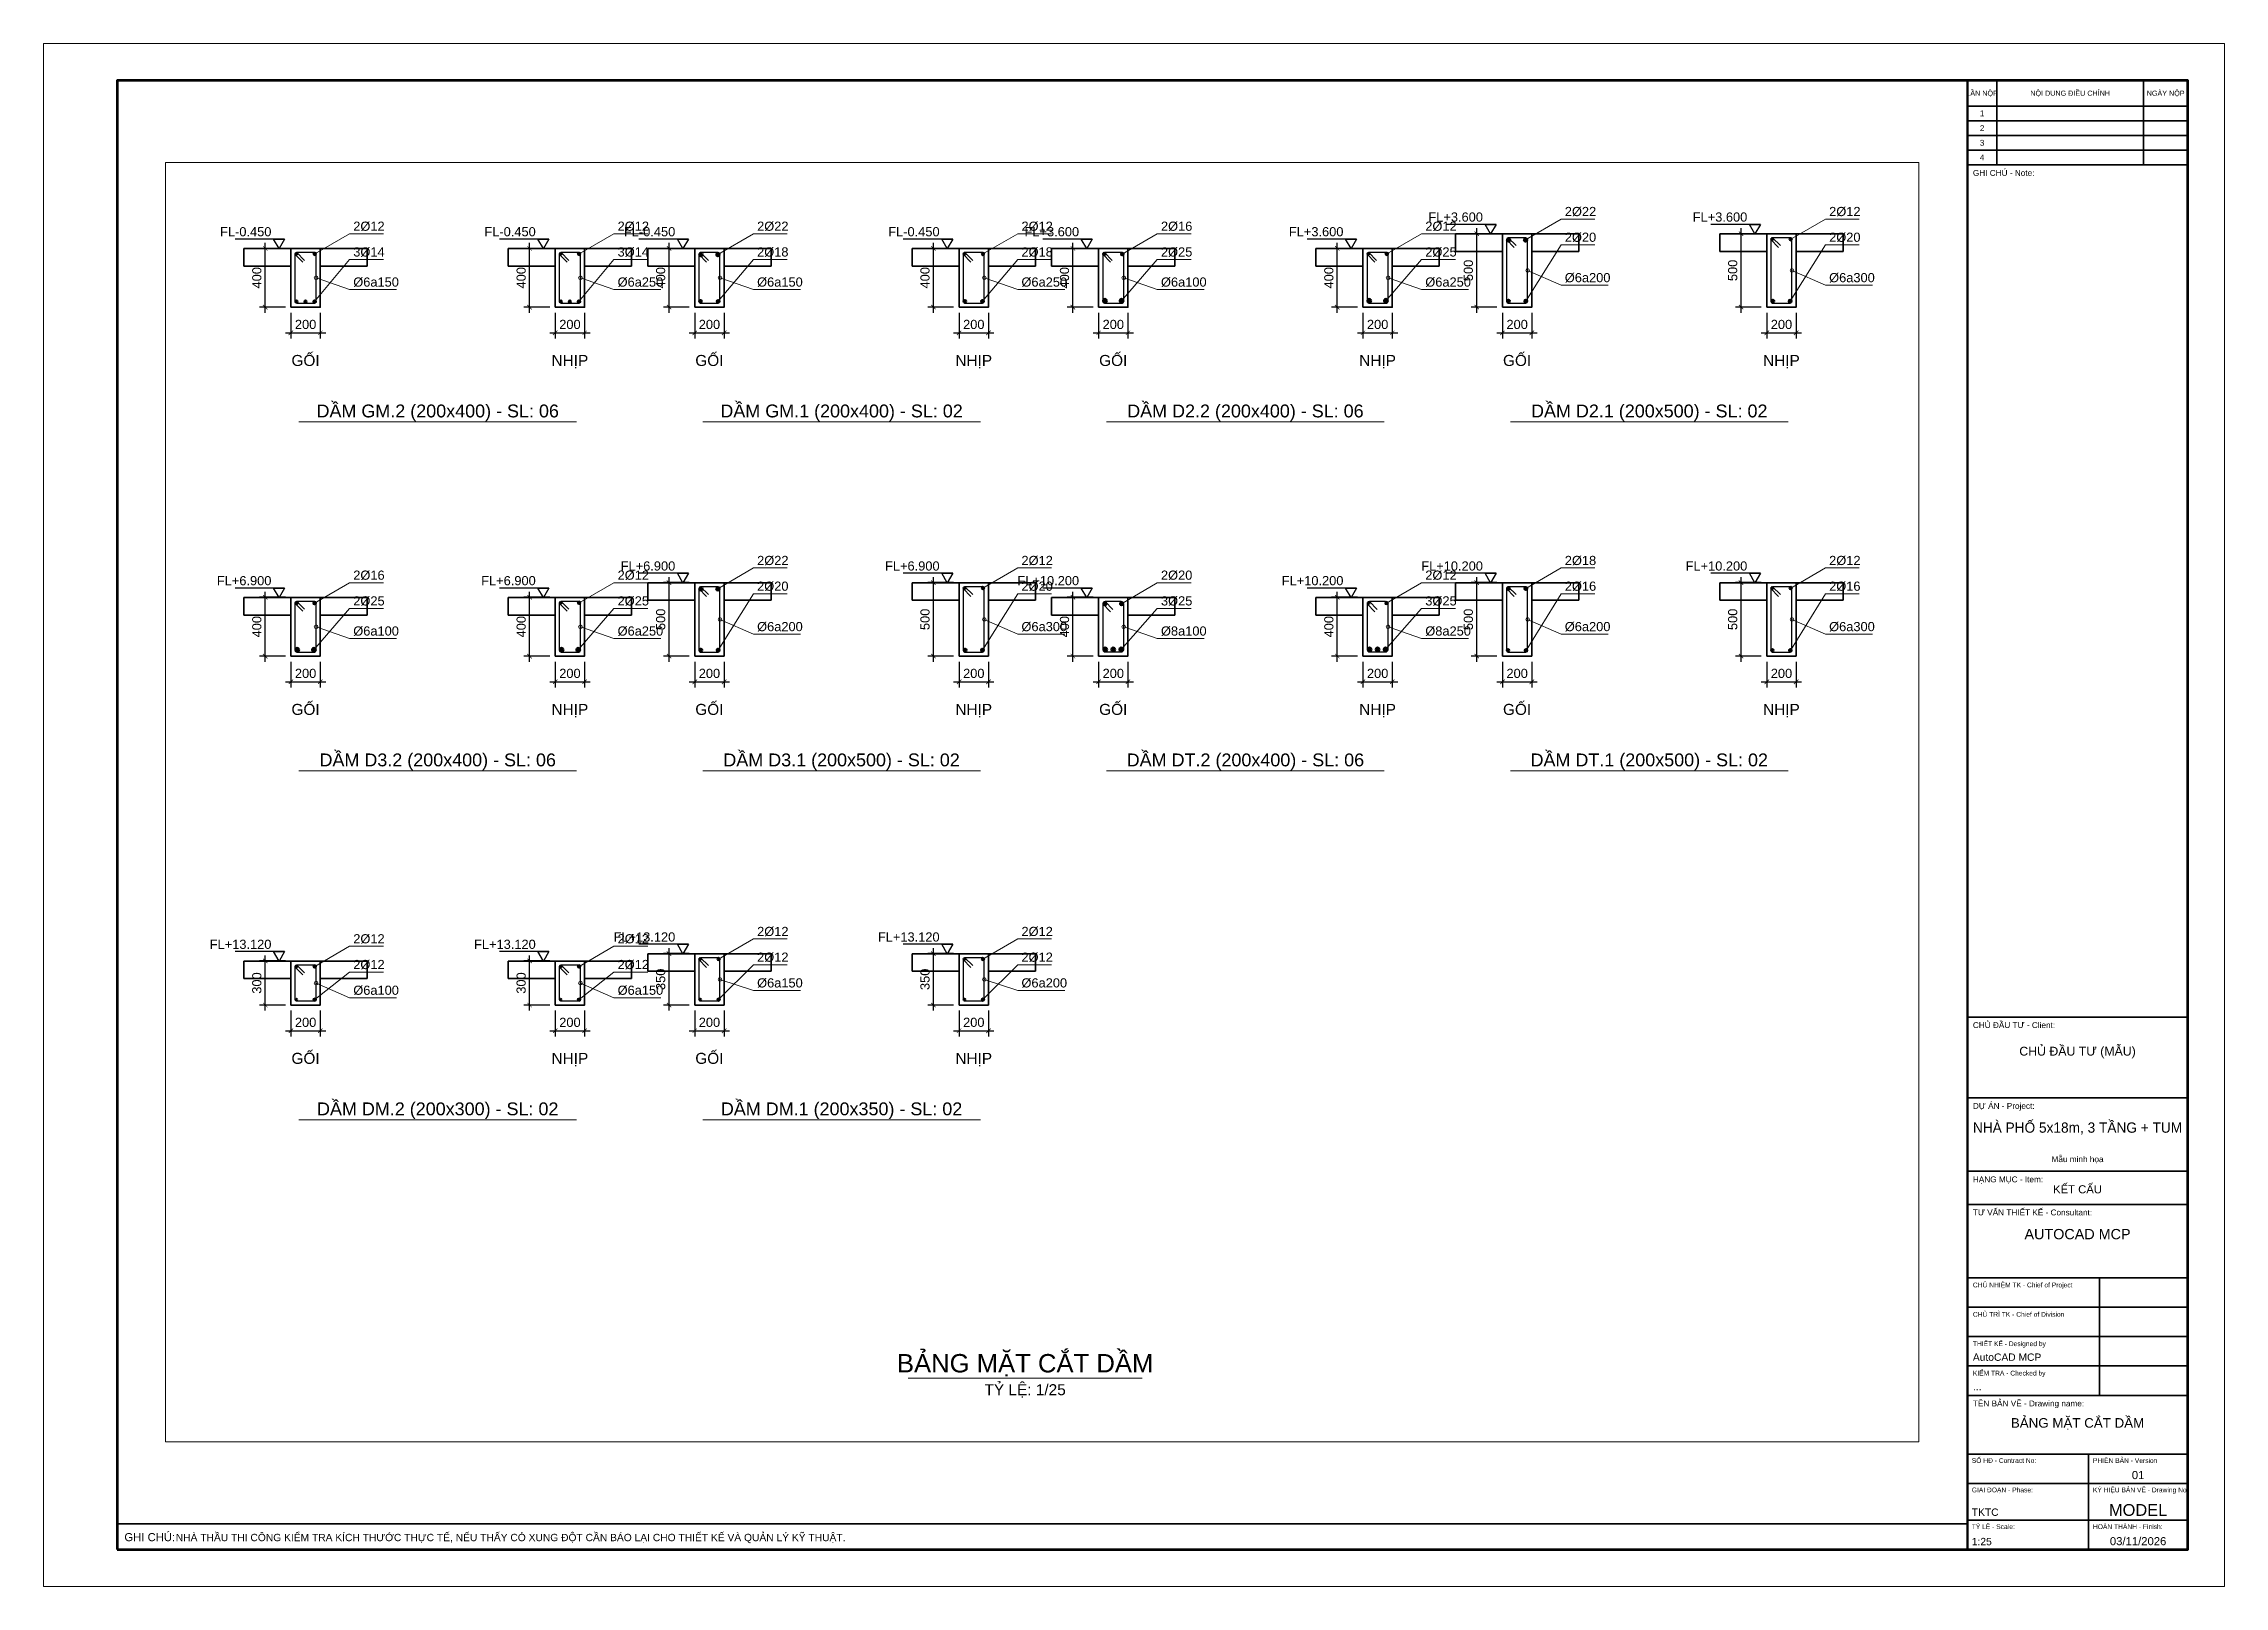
# Paper-space layout 'KC-05' of a CAD drawing. Header units: millimetres. Extents: x 0 to 594, y 0 to 420.
# The model-space entities are those that its viewports show. They can reach past a viewport. Long polylines and large blocks are cut down to what shows.
import ezdxf
from ezdxf.enums import TextEntityAlignment as Align

# ---------------------------------------------------------------- set-up
doc = ezdxf.new("R2010")
doc.units = ezdxf.units.MM
doc.header["$LTSCALE"] = 40
for name, color, linetype, lineweight in [('A-ANNO-TTLB', 7, 'Continuous', 35), ('S-ANNO-DIMS', 1, 'Continuous', 18), ('S-ANNO-SYMB', 7, 'Continuous', 25), ('S-ANNO-TEXT', 7, 'Continuous', 18), ('S-CONC', 7, 'Continuous', 35), ('S-REBR', 1, 'Continuous', 50), ('S-REBR-STIR', 3, 'Continuous', 25)]:
    doc.layers.add(name, color=color, linetype=linetype, lineweight=lineweight)
doc.layers.add('A-ANNO-VPRT', color=8, linetype='Continuous', lineweight=9, plot=False)
doc.styles.add('MCP-ARIAL', font='arial.ttf')
doc.dimstyles.new('MCP-1-25', dxfattribs={"dimscale": 25, "dimtxt": 2.5, "dimasz": 1.2, "dimexe": 1.5, "dimexo": 1.5, "dimgap": 1, "dimtad": 1, "dimdec": 0, "dimdsep": 46, "dimtxsty": 'MCP-ARIAL', "dimblk": 'ARCHTICK', "dimblk1": 'ARCHTICK', "dimblk2": 'ARCHTICK', "dimcen": 0.09, "dimdle": 1.5, "dimclrd": 256, "dimclre": 256, "dimclrt": 256, "dimadec": 0, "dimazin": 0, "dimtfac": 1, "dimtdec": 4, "dimtix": 1, "dimtmove": 2, "dimatfit": 3, "dimfxl": 1, "dimtolj": 1, "dimtzin": 0, "dimarcsym": 0})

psp = doc.layouts.new('KC-05')

msp = doc.modelspace()

# ---------------------------------------------------------------- texts
at = {"layer": 'S-ANNO-TEXT', "style": 'MCP-ARIAL'}
for s, p in [('2Ø12', (128588.662, 6786.656)), ('2Ø12', (130388.662, 6786.656)), ('2Ø22', (131338.662, 6786.656)), ('2Ø12', (133138.662, 6786.656)), ('2Ø16', (134088.662, 6786.656)), ('2Ø12', (135888.662, 6786.656)), ('2Ø22', (136838.662, 6886.656)), ('2Ø12', (138638.662, 6886.656)), ('2Ø20', (136838.662, 6711.656)), ('2Ø20', (138638.662, 6711.656)), ('3Ø14', (128588.662, 6611.656)), ('3Ø14', (130388.662, 6611.656)), ('2Ø18', (131338.662, 6611.656)), ('2Ø18', (133138.662, 6611.656)), ('2Ø25', (134088.662, 6611.656)), ('2Ø25', (135888.662, 6611.656)), ('Ø6a150', (128588.662, 6406.656)), ('Ø6a250', (130388.662, 6406.656)), ('Ø6a150', (131338.662, 6406.656)), ('Ø6a250', (133138.662, 6406.656)), ('Ø6a100', (134088.662, 6406.656)), ('Ø6a250', (135888.662, 6406.656)), ('Ø6a200', (136838.662, 6436.656)), ('Ø6a300', (138638.662, 6436.656)), ('2Ø16', (128588.662, 4411.656)), ('2Ø12', (130388.662, 4411.656)), ('2Ø22', (131338.662, 4511.656)), ('2Ø12', (133138.662, 4511.656)), ('2Ø20', (134088.662, 4411.656)), ('2Ø12', (135888.662, 4411.656)), ('2Ø18', (136838.662, 4511.656)), ('2Ø12', (138638.662, 4511.656)), ('2Ø20', (131338.662, 4336.656)), ('2Ø20', (133138.662, 4336.656)), ('2Ø16', (136838.662, 4336.656)), ('2Ø16', (138638.662, 4336.656)), ('2Ø25', (128588.662, 4236.656)), ('2Ø25', (130388.662, 4236.656)), ('3Ø25', (134088.662, 4236.656)), ('3Ø25', (135888.662, 4236.656)), ('Ø6a100', (128588.662, 4031.656)), ('Ø6a250', (130388.662, 4031.656)), ('Ø6a200', (131338.662, 4061.656)), ('Ø6a300', (133138.662, 4061.656)), ('Ø8a100', (134088.662, 4031.656)), ('Ø8a250', (135888.662, 4031.656)), ('Ø6a200', (136838.662, 4061.656)), ('Ø6a300', (138638.662, 4061.656)), ('2Ø12', (128588.662, 1936.656)), ('2Ø12', (130388.662, 1936.656)), ('2Ø12', (131338.662, 1986.656)), ('2Ø12', (133138.662, 1986.656)), ('2Ø12', (128588.662, 1761.656)), ('2Ø12', (130388.662, 1761.656)), ('2Ø12', (131338.662, 1811.656)), ('2Ø12', (133138.662, 1811.656)), ('Ø6a100', (128588.662, 1586.656)), ('Ø6a150', (130388.662, 1586.656)), ('Ø6a150', (131338.662, 1636.656)), ('Ø6a200', (133138.662, 1636.656))]:
    msp.add_text(s, height=62.5, dxfattribs=at).set_placement(p)
for s, height, p in [('GỐI', 75, (128263.662, 5866.656)), ('NHỊP', 75, (130063.662, 5866.656)), ('GỐI', 75, (131013.662, 5866.656)), ('NHỊP', 75, (132813.662, 5866.656)), ('GỐI', 75, (133763.662, 5866.656)), ('NHỊP', 75, (135563.662, 5866.656)), ('GỐI', 75, (136513.662, 5866.656)), ('NHỊP', 75, (138313.662, 5866.656)), ('DẦM GM.2 (200x400) - SL: 06', 87.5, (129163.662, 5516.656)), ('DẦM GM.1 (200x400) - SL: 02', 87.5, (131913.662, 5516.656)), ('DẦM D2.2 (200x400) - SL: 06', 87.5, (134663.662, 5516.656)), ('DẦM D2.1 (200x500) - SL: 02', 87.5, (137413.662, 5516.656)), ('GỐI', 75, (128263.662, 3491.656)), ('NHỊP', 75, (130063.662, 3491.656)), ('GỐI', 75, (131013.662, 3491.656)), ('NHỊP', 75, (132813.662, 3491.656)), ('GỐI', 75, (133763.662, 3491.656)), ('NHỊP', 75, (135563.662, 3491.656)), ('GỐI', 75, (136513.662, 3491.656)), ('NHỊP', 75, (138313.662, 3491.656)), ('DẦM D3.2 (200x400) - SL: 06', 87.5, (129163.662, 3141.656)), ('DẦM D3.1 (200x500) - SL: 02', 87.5, (131913.662, 3141.656)), ('DẦM DT.2 (200x400) - SL: 06', 87.5, (134663.662, 3141.656)), ('DẦM DT.1 (200x500) - SL: 02', 87.5, (137413.662, 3141.656)), ('GỐI', 75, (128263.662, 1116.656)), ('NHỊP', 75, (130063.662, 1116.656)), ('GỐI', 75, (131013.662, 1116.656)), ('NHỊP', 75, (132813.662, 1116.656)), ('DẦM DM.2 (200x300) - SL: 02', 87.5, (129163.662, 766.656)), ('DẦM DM.1 (200x350) - SL: 02', 87.5, (131913.662, 766.656)), ('BẢNG MẶT CẮT DẦM', 125, (133163.662, -983.344)), ('TỶ LỆ: 1/25', 75, (133163.662, -1138.344))]:
    msp.add_text(s, height=height, dxfattribs=at).set_placement(p, align=Align.CENTER)

# ---------------------------------------------------------------- blocks, each defined once
blk = doc.blocks.new('MCP_KHUNG_TEN_DOC_A2_NGANG')
at = {"lineweight": 50}
blk.add_line((524, 10), (524, 410), dxfattribs=at)
for p, q in [((532, 387), (532, 410)), ((572, 387), (572, 410)), ((524, 403), (584, 403)), ((524, 399), (584, 399)), ((524, 395), (584, 395)), ((524, 391), (584, 391)), ((560, 52), (560, 84)), ((524, 76), (584, 76)), ((524, 68), (584, 68)), ((524, 60), (584, 60)), ((557, 28), (557, 36)), ((557, 18), (557, 28)), ((557, 10), (557, 18))]:
    blk.add_line(p, q)
at = {"lineweight": 35}
for p, q in [((524, 387), (584, 387)), ((524, 155), (584, 155)), ((524, 133), (584, 133)), ((524, 113), (584, 113)), ((524, 104), (584, 104)), ((524, 84), (584, 84)), ((524, 52), (584, 52)), ((524, 36), (584, 36)), ((524, 28), (584, 28)), ((524, 18), (584, 18)), ((20, 17), (524, 17))]:
    blk.add_line(p, q, dxfattribs=at)
at = {"lineweight": 9}
blk.add_lwpolyline([(0, 0), (594, 0), (594, 420), (0, 420)], close=True, dxfattribs=at)
at = {"lineweight": 70}
blk.add_lwpolyline([(20, 10), (584, 10), (584, 410), (20, 410)], close=True, dxfattribs=at)
at = {"style": 'MCP-ARIAL'}
for s, height, p in [('LẦN NỘP', 1.4, (528, 405.8)), ('NỘI DUNG ĐIỀU CHỈNH', 1.4, (552, 405.8)), ('NGÀY NỘP', 1.4, (578, 405.8)), ('1', 1.6, (528, 400.2)), ('3', 1.6, (528, 392.2)), ('2', 1.6, (528, 396.2)), ('4', 1.6, (528, 388.2))]:
    blk.add_text(s, height=height, dxfattribs=at).set_placement(p, align=Align.CENTER)
for s, height, p in [('GHI CHÚ - Note:', 1.6, (525.5, 384)), ('CHỦ ĐẦU TƯ - Client:', 1.6, (525.5, 152)), ('DỰ ÁN - Project:', 1.6, (525.5, 130)), ('HẠNG MỤC - Item:', 1.6, (525.5, 110)), ('TƯ VẤN THIẾT KẾ - Consultant:', 1.6, (525.5, 101)), ('CHỦ NHIỆM TK - Chief of Project', 1.3, (525.5, 81.4)), ('CHỦ TRÌ TK - Chief of Division', 1.3, (525.5, 73.4)), ('THIẾT KẾ - Designed by', 1.3, (525.5, 65.4)), ('KIỂM TRA - Checked by', 1.3, (525.5, 57.4)), ('TÊN BẢN VẼ - Drawing name:', 1.6, (525.5, 49)), ('SỐ HĐ - Contract No:', 1.3, (525.2, 33.6)), ('PHIÊN BẢN - Version', 1.3, (558.2, 33.6)), ('GIAI ĐOẠN - Phase:', 1.3, (525.2, 25.6)), ('KÝ HIỆU BẢN VẼ - Drawing No', 1.3, (558.2, 25.6)), ('GHI CHÚ:', 2.2, (22, 12.3)), ('TỶ LỆ - Scale:', 1.3, (525.2, 15.6)), ('HOÀN THÀNH - Finish:', 1.3, (558.2, 15.6))]:
    blk.add_text(s, height=height, dxfattribs=at).set_placement(p)
for tag, height, p in [('CHU_DAU_TU', 2.4, (554, 144.5)), ('DIA_CHI_CDT', 1.6, (554, 135.5)), ('CONG_TRINH', 2.8, (554, 123.5)), ('DIA_DIEM', 1.6, (554, 115.5)), ('HANG_MUC', 2.2, (554, 107)), ('CONG_TY', 2.8, (554, 94.5)), ('DIA_CHI_TV', 1.6, (554, 86.5)), ('TEN_BAN_VE', 2.6, (554, 43.2)), ('TEN_BAN_VE_2', 2.6, (554, 38.6)), ('PHIEN_BAN', 2.2, (570.5, 29.2)), ('SO_BAN_VE', 3.2, (570.5, 19.2)), ('NGAY', 2.2, (570.5, 11.2))]:
    blk.add_attdef(tag, text='', height=height, dxfattribs=at).set_placement(p, align=Align.CENTER)
for tag, p in [('CHU_NHIEM', (525.5, 77.4)), ('CHU_TRI', (525.5, 69.4)), ('THIET_KE', (525.5, 61.4)), ('KIEM_TRA', (525.5, 53.4)), ('SO_HD', (525.2, 29.2)), ('GIAI_DOAN', (525.2, 19.2)), ('GHI_CHU_CHUNG', (36, 12.3)), ('TY_LE', (525.2, 11.2))]:
    blk.add_attdef(tag, p, '', height=2, dxfattribs=at)
blk = doc.blocks.new('_ArchTick')
at = {"color": 0, "linetype": 'ByBlock', "const_width": 0.15}
blk.add_lwpolyline([(-0.5, -0.5), (0.5, 0.5)], dxfattribs=at)
blk = doc.blocks.new('*D48')
at = {"layer": 'Defpoints', "color": 0, "transparency": 16777216}
for p in [(128164, 6267), (128364, 6267), (128364, 6092)]:
    blk.add_point(p, dxfattribs=at)
at = {"layer": 'S-ANNO-DIMS', "lineweight": -2, "transparency": 16777216}
for p, q in [((128126, 6092), (128401, 6092)), ((128164, 6229), (128164, 6054)), ((128364, 6229), (128364, 6054))]:
    blk.add_line(p, q, dxfattribs=at)
at = {"layer": 'S-ANNO-DIMS', "lineweight": -2, "transparency": 16777216, "xscale": 30, "yscale": 30, "zscale": 30, "rotation": 180}
blk.add_blockref('_ArchTick', (128164, 6092), dxfattribs=at)
at = {"layer": 'S-ANNO-DIMS', "lineweight": -2, "transparency": 16777216, "xscale": 30, "yscale": 30, "zscale": 30}
blk.add_blockref('_ArchTick', (128364, 6092), dxfattribs=at)
at = {"layer": 'S-ANNO-DIMS', "transparency": 16777216, "insert": (128264, 6149), "char_height": 62.5, "attachment_point": 5, "style": 'MCP-ARIAL'}
blk.add_mtext('\\A1;200', dxfattribs=at)
blk = doc.blocks.new('*D49')
at = {"layer": 'Defpoints', "color": 0, "transparency": 16777216}
for p in [(127989, 6667), (128164, 6667), (128164, 6267)]:
    blk.add_point(p, dxfattribs=at)
at = {"layer": 'S-ANNO-DIMS', "lineweight": -2, "transparency": 16777216}
for p, q in [((127989, 6229), (127989, 6704)), ((128126, 6667), (127951, 6667)), ((128126, 6267), (127951, 6267))]:
    blk.add_line(p, q, dxfattribs=at)
at = {"layer": 'S-ANNO-DIMS', "lineweight": -2, "transparency": 16777216, "xscale": 30, "yscale": 30, "zscale": 30}
for p, rotation in [((127989, 6667), 90), ((127989, 6267), 270)]:
    blk.add_blockref('_ArchTick', p, dxfattribs=dict(at, rotation=rotation))
at = {"layer": 'S-ANNO-DIMS', "transparency": 16777216, "insert": (127932, 6467), "char_height": 62.5, "attachment_point": 5, "rotation": 90, "style": 'MCP-ARIAL'}
blk.add_mtext('\\A1;400', dxfattribs=at)
blk = doc.blocks.new('MCP_COTE_TRAI')
blk.add_line((1.5, 2.55), (-12, 2.55))
blk.add_lwpolyline([(0, 0), (-1.5, 2.55), (1.5, 2.55)], close=True)
at = {"style": 'MCP-ARIAL'}
blk.add_attdef('COTE', text='', height=2.5, dxfattribs=at).set_placement((-2.1, 3.3), align=Align.RIGHT)
blk = doc.blocks.new('*D50')
at = {"layer": 'Defpoints', "color": 0, "transparency": 16777216}
for p in [(129964, 6267), (130164, 6267), (130164, 6092)]:
    blk.add_point(p, dxfattribs=at)
at = {"layer": 'S-ANNO-DIMS', "lineweight": -2, "transparency": 16777216}
for p, q in [((129926, 6092), (130201, 6092)), ((129964, 6229), (129964, 6054)), ((130164, 6229), (130164, 6054))]:
    blk.add_line(p, q, dxfattribs=at)
at = {"layer": 'S-ANNO-DIMS', "lineweight": -2, "transparency": 16777216, "xscale": 30, "yscale": 30, "zscale": 30, "rotation": 180}
blk.add_blockref('_ArchTick', (129964, 6092), dxfattribs=at)
at = {"layer": 'S-ANNO-DIMS', "lineweight": -2, "transparency": 16777216, "xscale": 30, "yscale": 30, "zscale": 30}
blk.add_blockref('_ArchTick', (130164, 6092), dxfattribs=at)
at = {"layer": 'S-ANNO-DIMS', "transparency": 16777216, "insert": (130064, 6149), "char_height": 62.5, "attachment_point": 5, "style": 'MCP-ARIAL'}
blk.add_mtext('\\A1;200', dxfattribs=at)
blk = doc.blocks.new('*D51')
at = {"layer": 'Defpoints', "color": 0, "transparency": 16777216}
for p in [(129789, 6667), (129964, 6667), (129964, 6267)]:
    blk.add_point(p, dxfattribs=at)
at = {"layer": 'S-ANNO-DIMS', "lineweight": -2, "transparency": 16777216}
for p, q in [((129789, 6229), (129789, 6704)), ((129926, 6667), (129751, 6667)), ((129926, 6267), (129751, 6267))]:
    blk.add_line(p, q, dxfattribs=at)
at = {"layer": 'S-ANNO-DIMS', "lineweight": -2, "transparency": 16777216, "xscale": 30, "yscale": 30, "zscale": 30}
for p, rotation in [((129789, 6667), 90), ((129789, 6267), 270)]:
    blk.add_blockref('_ArchTick', p, dxfattribs=dict(at, rotation=rotation))
at = {"layer": 'S-ANNO-DIMS', "transparency": 16777216, "insert": (129732, 6467), "char_height": 62.5, "attachment_point": 5, "rotation": 90, "style": 'MCP-ARIAL'}
blk.add_mtext('\\A1;400', dxfattribs=at)
blk = doc.blocks.new('*D52')
at = {"layer": 'Defpoints', "color": 0, "transparency": 16777216}
for p in [(130914, 6267), (131114, 6267), (131114, 6092)]:
    blk.add_point(p, dxfattribs=at)
at = {"layer": 'S-ANNO-DIMS', "lineweight": -2, "transparency": 16777216}
for p, q in [((130876, 6092), (131151, 6092)), ((130914, 6229), (130914, 6054)), ((131114, 6229), (131114, 6054))]:
    blk.add_line(p, q, dxfattribs=at)
at = {"layer": 'S-ANNO-DIMS', "lineweight": -2, "transparency": 16777216, "xscale": 30, "yscale": 30, "zscale": 30, "rotation": 180}
blk.add_blockref('_ArchTick', (130914, 6092), dxfattribs=at)
at = {"layer": 'S-ANNO-DIMS', "lineweight": -2, "transparency": 16777216, "xscale": 30, "yscale": 30, "zscale": 30}
blk.add_blockref('_ArchTick', (131114, 6092), dxfattribs=at)
at = {"layer": 'S-ANNO-DIMS', "transparency": 16777216, "insert": (131014, 6149), "char_height": 62.5, "attachment_point": 5, "style": 'MCP-ARIAL'}
blk.add_mtext('\\A1;200', dxfattribs=at)
blk = doc.blocks.new('*D53')
at = {"layer": 'Defpoints', "color": 0, "transparency": 16777216}
for p in [(130739, 6667), (130914, 6667), (130914, 6267)]:
    blk.add_point(p, dxfattribs=at)
at = {"layer": 'S-ANNO-DIMS', "lineweight": -2, "transparency": 16777216}
for p, q in [((130739, 6229), (130739, 6704)), ((130876, 6667), (130701, 6667)), ((130876, 6267), (130701, 6267))]:
    blk.add_line(p, q, dxfattribs=at)
at = {"layer": 'S-ANNO-DIMS', "lineweight": -2, "transparency": 16777216, "xscale": 30, "yscale": 30, "zscale": 30}
for p, rotation in [((130739, 6667), 90), ((130739, 6267), 270)]:
    blk.add_blockref('_ArchTick', p, dxfattribs=dict(at, rotation=rotation))
at = {"layer": 'S-ANNO-DIMS', "transparency": 16777216, "insert": (130682, 6467), "char_height": 62.5, "attachment_point": 5, "rotation": 90, "style": 'MCP-ARIAL'}
blk.add_mtext('\\A1;400', dxfattribs=at)
blk = doc.blocks.new('*D54')
at = {"layer": 'Defpoints', "color": 0, "transparency": 16777216}
for p in [(132714, 6267), (132914, 6267), (132914, 6092)]:
    blk.add_point(p, dxfattribs=at)
at = {"layer": 'S-ANNO-DIMS', "lineweight": -2, "transparency": 16777216}
for p, q in [((132676, 6092), (132951, 6092)), ((132714, 6229), (132714, 6054)), ((132914, 6229), (132914, 6054))]:
    blk.add_line(p, q, dxfattribs=at)
at = {"layer": 'S-ANNO-DIMS', "lineweight": -2, "transparency": 16777216, "xscale": 30, "yscale": 30, "zscale": 30, "rotation": 180}
blk.add_blockref('_ArchTick', (132714, 6092), dxfattribs=at)
at = {"layer": 'S-ANNO-DIMS', "lineweight": -2, "transparency": 16777216, "xscale": 30, "yscale": 30, "zscale": 30}
blk.add_blockref('_ArchTick', (132914, 6092), dxfattribs=at)
at = {"layer": 'S-ANNO-DIMS', "transparency": 16777216, "insert": (132814, 6149), "char_height": 62.5, "attachment_point": 5, "style": 'MCP-ARIAL'}
blk.add_mtext('\\A1;200', dxfattribs=at)
blk = doc.blocks.new('*D55')
at = {"layer": 'Defpoints', "color": 0, "transparency": 16777216}
for p in [(132539, 6667), (132714, 6667), (132714, 6267)]:
    blk.add_point(p, dxfattribs=at)
at = {"layer": 'S-ANNO-DIMS', "lineweight": -2, "transparency": 16777216}
for p, q in [((132539, 6229), (132539, 6704)), ((132676, 6667), (132501, 6667)), ((132676, 6267), (132501, 6267))]:
    blk.add_line(p, q, dxfattribs=at)
at = {"layer": 'S-ANNO-DIMS', "lineweight": -2, "transparency": 16777216, "xscale": 30, "yscale": 30, "zscale": 30}
for p, rotation in [((132539, 6667), 90), ((132539, 6267), 270)]:
    blk.add_blockref('_ArchTick', p, dxfattribs=dict(at, rotation=rotation))
at = {"layer": 'S-ANNO-DIMS', "transparency": 16777216, "insert": (132482, 6467), "char_height": 62.5, "attachment_point": 5, "rotation": 90, "style": 'MCP-ARIAL'}
blk.add_mtext('\\A1;400', dxfattribs=at)
blk = doc.blocks.new('*D56')
at = {"layer": 'Defpoints', "color": 0, "transparency": 16777216}
for p in [(133664, 6267), (133864, 6267), (133864, 6092)]:
    blk.add_point(p, dxfattribs=at)
at = {"layer": 'S-ANNO-DIMS', "lineweight": -2, "transparency": 16777216}
for p, q in [((133626, 6092), (133901, 6092)), ((133664, 6229), (133664, 6054)), ((133864, 6229), (133864, 6054))]:
    blk.add_line(p, q, dxfattribs=at)
at = {"layer": 'S-ANNO-DIMS', "lineweight": -2, "transparency": 16777216, "xscale": 30, "yscale": 30, "zscale": 30, "rotation": 180}
blk.add_blockref('_ArchTick', (133664, 6092), dxfattribs=at)
at = {"layer": 'S-ANNO-DIMS', "lineweight": -2, "transparency": 16777216, "xscale": 30, "yscale": 30, "zscale": 30}
blk.add_blockref('_ArchTick', (133864, 6092), dxfattribs=at)
at = {"layer": 'S-ANNO-DIMS', "transparency": 16777216, "insert": (133764, 6149), "char_height": 62.5, "attachment_point": 5, "style": 'MCP-ARIAL'}
blk.add_mtext('\\A1;200', dxfattribs=at)
blk = doc.blocks.new('*D57')
at = {"layer": 'Defpoints', "color": 0, "transparency": 16777216}
for p in [(133489, 6667), (133664, 6667), (133664, 6267)]:
    blk.add_point(p, dxfattribs=at)
at = {"layer": 'S-ANNO-DIMS', "lineweight": -2, "transparency": 16777216}
for p, q in [((133489, 6229), (133489, 6704)), ((133626, 6667), (133451, 6667)), ((133626, 6267), (133451, 6267))]:
    blk.add_line(p, q, dxfattribs=at)
at = {"layer": 'S-ANNO-DIMS', "lineweight": -2, "transparency": 16777216, "xscale": 30, "yscale": 30, "zscale": 30}
for p, rotation in [((133489, 6667), 90), ((133489, 6267), 270)]:
    blk.add_blockref('_ArchTick', p, dxfattribs=dict(at, rotation=rotation))
at = {"layer": 'S-ANNO-DIMS', "transparency": 16777216, "insert": (133432, 6467), "char_height": 62.5, "attachment_point": 5, "rotation": 90, "style": 'MCP-ARIAL'}
blk.add_mtext('\\A1;400', dxfattribs=at)
blk = doc.blocks.new('*D58')
at = {"layer": 'Defpoints', "color": 0, "transparency": 16777216}
for p in [(135464, 6267), (135664, 6267), (135664, 6092)]:
    blk.add_point(p, dxfattribs=at)
at = {"layer": 'S-ANNO-DIMS', "lineweight": -2, "transparency": 16777216}
for p, q in [((135426, 6092), (135701, 6092)), ((135464, 6229), (135464, 6054)), ((135664, 6229), (135664, 6054))]:
    blk.add_line(p, q, dxfattribs=at)
at = {"layer": 'S-ANNO-DIMS', "lineweight": -2, "transparency": 16777216, "xscale": 30, "yscale": 30, "zscale": 30, "rotation": 180}
blk.add_blockref('_ArchTick', (135464, 6092), dxfattribs=at)
at = {"layer": 'S-ANNO-DIMS', "lineweight": -2, "transparency": 16777216, "xscale": 30, "yscale": 30, "zscale": 30}
blk.add_blockref('_ArchTick', (135664, 6092), dxfattribs=at)
at = {"layer": 'S-ANNO-DIMS', "transparency": 16777216, "insert": (135564, 6149), "char_height": 62.5, "attachment_point": 5, "style": 'MCP-ARIAL'}
blk.add_mtext('\\A1;200', dxfattribs=at)
blk = doc.blocks.new('*D59')
at = {"layer": 'Defpoints', "color": 0, "transparency": 16777216}
for p in [(135289, 6667), (135464, 6667), (135464, 6267)]:
    blk.add_point(p, dxfattribs=at)
at = {"layer": 'S-ANNO-DIMS', "lineweight": -2, "transparency": 16777216}
for p, q in [((135289, 6229), (135289, 6704)), ((135426, 6667), (135251, 6667)), ((135426, 6267), (135251, 6267))]:
    blk.add_line(p, q, dxfattribs=at)
at = {"layer": 'S-ANNO-DIMS', "lineweight": -2, "transparency": 16777216, "xscale": 30, "yscale": 30, "zscale": 30}
for p, rotation in [((135289, 6667), 90), ((135289, 6267), 270)]:
    blk.add_blockref('_ArchTick', p, dxfattribs=dict(at, rotation=rotation))
at = {"layer": 'S-ANNO-DIMS', "transparency": 16777216, "insert": (135232, 6467), "char_height": 62.5, "attachment_point": 5, "rotation": 90, "style": 'MCP-ARIAL'}
blk.add_mtext('\\A1;400', dxfattribs=at)
blk = doc.blocks.new('*D60')
at = {"layer": 'Defpoints', "color": 0, "transparency": 16777216}
for p in [(136414, 6267), (136614, 6267), (136614, 6092)]:
    blk.add_point(p, dxfattribs=at)
at = {"layer": 'S-ANNO-DIMS', "lineweight": -2, "transparency": 16777216}
for p, q in [((136376, 6092), (136651, 6092)), ((136414, 6229), (136414, 6054)), ((136614, 6229), (136614, 6054))]:
    blk.add_line(p, q, dxfattribs=at)
at = {"layer": 'S-ANNO-DIMS', "lineweight": -2, "transparency": 16777216, "xscale": 30, "yscale": 30, "zscale": 30, "rotation": 180}
blk.add_blockref('_ArchTick', (136414, 6092), dxfattribs=at)
at = {"layer": 'S-ANNO-DIMS', "lineweight": -2, "transparency": 16777216, "xscale": 30, "yscale": 30, "zscale": 30}
blk.add_blockref('_ArchTick', (136614, 6092), dxfattribs=at)
at = {"layer": 'S-ANNO-DIMS', "transparency": 16777216, "insert": (136514, 6149), "char_height": 62.5, "attachment_point": 5, "style": 'MCP-ARIAL'}
blk.add_mtext('\\A1;200', dxfattribs=at)
blk = doc.blocks.new('*D61')
at = {"layer": 'Defpoints', "color": 0, "transparency": 16777216}
for p in [(136239, 6767), (136414, 6767), (136414, 6267)]:
    blk.add_point(p, dxfattribs=at)
at = {"layer": 'S-ANNO-DIMS', "lineweight": -2, "transparency": 16777216}
for p, q in [((136376, 6767), (136201, 6767)), ((136239, 6229), (136239, 6804)), ((136376, 6267), (136201, 6267))]:
    blk.add_line(p, q, dxfattribs=at)
at = {"layer": 'S-ANNO-DIMS', "lineweight": -2, "transparency": 16777216, "xscale": 30, "yscale": 30, "zscale": 30}
for p, rotation in [((136239, 6767), 90), ((136239, 6267), 270)]:
    blk.add_blockref('_ArchTick', p, dxfattribs=dict(at, rotation=rotation))
at = {"layer": 'S-ANNO-DIMS', "transparency": 16777216, "insert": (136182, 6517), "char_height": 62.5, "attachment_point": 5, "rotation": 90, "style": 'MCP-ARIAL'}
blk.add_mtext('\\A1;500', dxfattribs=at)
blk = doc.blocks.new('*D62')
at = {"layer": 'Defpoints', "color": 0, "transparency": 16777216}
for p in [(138214, 6267), (138414, 6267), (138414, 6092)]:
    blk.add_point(p, dxfattribs=at)
at = {"layer": 'S-ANNO-DIMS', "lineweight": -2, "transparency": 16777216}
for p, q in [((138176, 6092), (138451, 6092)), ((138214, 6229), (138214, 6054)), ((138414, 6229), (138414, 6054))]:
    blk.add_line(p, q, dxfattribs=at)
at = {"layer": 'S-ANNO-DIMS', "lineweight": -2, "transparency": 16777216, "xscale": 30, "yscale": 30, "zscale": 30, "rotation": 180}
blk.add_blockref('_ArchTick', (138214, 6092), dxfattribs=at)
at = {"layer": 'S-ANNO-DIMS', "lineweight": -2, "transparency": 16777216, "xscale": 30, "yscale": 30, "zscale": 30}
blk.add_blockref('_ArchTick', (138414, 6092), dxfattribs=at)
at = {"layer": 'S-ANNO-DIMS', "transparency": 16777216, "insert": (138314, 6149), "char_height": 62.5, "attachment_point": 5, "style": 'MCP-ARIAL'}
blk.add_mtext('\\A1;200', dxfattribs=at)
blk = doc.blocks.new('*D63')
at = {"layer": 'Defpoints', "color": 0, "transparency": 16777216}
for p in [(138039, 6767), (138214, 6767), (138214, 6267)]:
    blk.add_point(p, dxfattribs=at)
at = {"layer": 'S-ANNO-DIMS', "lineweight": -2, "transparency": 16777216}
for p, q in [((138176, 6767), (138001, 6767)), ((138039, 6229), (138039, 6804)), ((138176, 6267), (138001, 6267))]:
    blk.add_line(p, q, dxfattribs=at)
at = {"layer": 'S-ANNO-DIMS', "lineweight": -2, "transparency": 16777216, "xscale": 30, "yscale": 30, "zscale": 30}
for p, rotation in [((138039, 6767), 90), ((138039, 6267), 270)]:
    blk.add_blockref('_ArchTick', p, dxfattribs=dict(at, rotation=rotation))
at = {"layer": 'S-ANNO-DIMS', "transparency": 16777216, "insert": (137982, 6517), "char_height": 62.5, "attachment_point": 5, "rotation": 90, "style": 'MCP-ARIAL'}
blk.add_mtext('\\A1;500', dxfattribs=at)
blk = doc.blocks.new('*D64')
at = {"layer": 'Defpoints', "color": 0, "transparency": 16777216}
for p in [(128164, 3892), (128364, 3892), (128364, 3717)]:
    blk.add_point(p, dxfattribs=at)
at = {"layer": 'S-ANNO-DIMS', "lineweight": -2, "transparency": 16777216}
for p, q in [((128126, 3717), (128401, 3717)), ((128164, 3854), (128164, 3679)), ((128364, 3854), (128364, 3679))]:
    blk.add_line(p, q, dxfattribs=at)
at = {"layer": 'S-ANNO-DIMS', "lineweight": -2, "transparency": 16777216, "xscale": 30, "yscale": 30, "zscale": 30, "rotation": 180}
blk.add_blockref('_ArchTick', (128164, 3717), dxfattribs=at)
at = {"layer": 'S-ANNO-DIMS', "lineweight": -2, "transparency": 16777216, "xscale": 30, "yscale": 30, "zscale": 30}
blk.add_blockref('_ArchTick', (128364, 3717), dxfattribs=at)
at = {"layer": 'S-ANNO-DIMS', "transparency": 16777216, "insert": (128264, 3774), "char_height": 62.5, "attachment_point": 5, "style": 'MCP-ARIAL'}
blk.add_mtext('\\A1;200', dxfattribs=at)
blk = doc.blocks.new('*D65')
at = {"layer": 'Defpoints', "color": 0, "transparency": 16777216}
for p in [(127989, 4292), (128164, 4292), (128164, 3892)]:
    blk.add_point(p, dxfattribs=at)
at = {"layer": 'S-ANNO-DIMS', "lineweight": -2, "transparency": 16777216}
for p, q in [((127989, 3854), (127989, 4329)), ((128126, 4292), (127951, 4292)), ((128126, 3892), (127951, 3892))]:
    blk.add_line(p, q, dxfattribs=at)
at = {"layer": 'S-ANNO-DIMS', "lineweight": -2, "transparency": 16777216, "xscale": 30, "yscale": 30, "zscale": 30}
for p, rotation in [((127989, 4292), 90), ((127989, 3892), 270)]:
    blk.add_blockref('_ArchTick', p, dxfattribs=dict(at, rotation=rotation))
at = {"layer": 'S-ANNO-DIMS', "transparency": 16777216, "insert": (127932, 4092), "char_height": 62.5, "attachment_point": 5, "rotation": 90, "style": 'MCP-ARIAL'}
blk.add_mtext('\\A1;400', dxfattribs=at)
blk = doc.blocks.new('*D66')
at = {"layer": 'Defpoints', "color": 0, "transparency": 16777216}
for p in [(129964, 3892), (130164, 3892), (130164, 3717)]:
    blk.add_point(p, dxfattribs=at)
at = {"layer": 'S-ANNO-DIMS', "lineweight": -2, "transparency": 16777216}
for p, q in [((129926, 3717), (130201, 3717)), ((129964, 3854), (129964, 3679)), ((130164, 3854), (130164, 3679))]:
    blk.add_line(p, q, dxfattribs=at)
at = {"layer": 'S-ANNO-DIMS', "lineweight": -2, "transparency": 16777216, "xscale": 30, "yscale": 30, "zscale": 30, "rotation": 180}
blk.add_blockref('_ArchTick', (129964, 3717), dxfattribs=at)
at = {"layer": 'S-ANNO-DIMS', "lineweight": -2, "transparency": 16777216, "xscale": 30, "yscale": 30, "zscale": 30}
blk.add_blockref('_ArchTick', (130164, 3717), dxfattribs=at)
at = {"layer": 'S-ANNO-DIMS', "transparency": 16777216, "insert": (130064, 3774), "char_height": 62.5, "attachment_point": 5, "style": 'MCP-ARIAL'}
blk.add_mtext('\\A1;200', dxfattribs=at)
blk = doc.blocks.new('*D67')
at = {"layer": 'Defpoints', "color": 0, "transparency": 16777216}
for p in [(129789, 4292), (129964, 4292), (129964, 3892)]:
    blk.add_point(p, dxfattribs=at)
at = {"layer": 'S-ANNO-DIMS', "lineweight": -2, "transparency": 16777216}
for p, q in [((129789, 3854), (129789, 4329)), ((129926, 4292), (129751, 4292)), ((129926, 3892), (129751, 3892))]:
    blk.add_line(p, q, dxfattribs=at)
at = {"layer": 'S-ANNO-DIMS', "lineweight": -2, "transparency": 16777216, "xscale": 30, "yscale": 30, "zscale": 30}
for p, rotation in [((129789, 4292), 90), ((129789, 3892), 270)]:
    blk.add_blockref('_ArchTick', p, dxfattribs=dict(at, rotation=rotation))
at = {"layer": 'S-ANNO-DIMS', "transparency": 16777216, "insert": (129732, 4092), "char_height": 62.5, "attachment_point": 5, "rotation": 90, "style": 'MCP-ARIAL'}
blk.add_mtext('\\A1;400', dxfattribs=at)
blk = doc.blocks.new('*D68')
at = {"layer": 'Defpoints', "color": 0, "transparency": 16777216}
for p in [(130914, 3892), (131114, 3892), (131114, 3717)]:
    blk.add_point(p, dxfattribs=at)
at = {"layer": 'S-ANNO-DIMS', "lineweight": -2, "transparency": 16777216}
for p, q in [((130876, 3717), (131151, 3717)), ((130914, 3854), (130914, 3679)), ((131114, 3854), (131114, 3679))]:
    blk.add_line(p, q, dxfattribs=at)
at = {"layer": 'S-ANNO-DIMS', "lineweight": -2, "transparency": 16777216, "xscale": 30, "yscale": 30, "zscale": 30, "rotation": 180}
blk.add_blockref('_ArchTick', (130914, 3717), dxfattribs=at)
at = {"layer": 'S-ANNO-DIMS', "lineweight": -2, "transparency": 16777216, "xscale": 30, "yscale": 30, "zscale": 30}
blk.add_blockref('_ArchTick', (131114, 3717), dxfattribs=at)
at = {"layer": 'S-ANNO-DIMS', "transparency": 16777216, "insert": (131014, 3774), "char_height": 62.5, "attachment_point": 5, "style": 'MCP-ARIAL'}
blk.add_mtext('\\A1;200', dxfattribs=at)
blk = doc.blocks.new('*D69')
at = {"layer": 'Defpoints', "color": 0, "transparency": 16777216}
for p in [(130739, 4392), (130914, 4392), (130914, 3892)]:
    blk.add_point(p, dxfattribs=at)
at = {"layer": 'S-ANNO-DIMS', "lineweight": -2, "transparency": 16777216}
for p, q in [((130876, 4392), (130701, 4392)), ((130739, 3854), (130739, 4429)), ((130876, 3892), (130701, 3892))]:
    blk.add_line(p, q, dxfattribs=at)
at = {"layer": 'S-ANNO-DIMS', "lineweight": -2, "transparency": 16777216, "xscale": 30, "yscale": 30, "zscale": 30}
for p, rotation in [((130739, 4392), 90), ((130739, 3892), 270)]:
    blk.add_blockref('_ArchTick', p, dxfattribs=dict(at, rotation=rotation))
at = {"layer": 'S-ANNO-DIMS', "transparency": 16777216, "insert": (130682, 4142), "char_height": 62.5, "attachment_point": 5, "rotation": 90, "style": 'MCP-ARIAL'}
blk.add_mtext('\\A1;500', dxfattribs=at)
blk = doc.blocks.new('*D70')
at = {"layer": 'Defpoints', "color": 0, "transparency": 16777216}
for p in [(132714, 3892), (132914, 3892), (132914, 3717)]:
    blk.add_point(p, dxfattribs=at)
at = {"layer": 'S-ANNO-DIMS', "lineweight": -2, "transparency": 16777216}
for p, q in [((132676, 3717), (132951, 3717)), ((132714, 3854), (132714, 3679)), ((132914, 3854), (132914, 3679))]:
    blk.add_line(p, q, dxfattribs=at)
at = {"layer": 'S-ANNO-DIMS', "lineweight": -2, "transparency": 16777216, "xscale": 30, "yscale": 30, "zscale": 30, "rotation": 180}
blk.add_blockref('_ArchTick', (132714, 3717), dxfattribs=at)
at = {"layer": 'S-ANNO-DIMS', "lineweight": -2, "transparency": 16777216, "xscale": 30, "yscale": 30, "zscale": 30}
blk.add_blockref('_ArchTick', (132914, 3717), dxfattribs=at)
at = {"layer": 'S-ANNO-DIMS', "transparency": 16777216, "insert": (132814, 3774), "char_height": 62.5, "attachment_point": 5, "style": 'MCP-ARIAL'}
blk.add_mtext('\\A1;200', dxfattribs=at)
blk = doc.blocks.new('*D71')
at = {"layer": 'Defpoints', "color": 0, "transparency": 16777216}
for p in [(132539, 4392), (132714, 4392), (132714, 3892)]:
    blk.add_point(p, dxfattribs=at)
at = {"layer": 'S-ANNO-DIMS', "lineweight": -2, "transparency": 16777216}
for p, q in [((132676, 4392), (132501, 4392)), ((132539, 3854), (132539, 4429)), ((132676, 3892), (132501, 3892))]:
    blk.add_line(p, q, dxfattribs=at)
at = {"layer": 'S-ANNO-DIMS', "lineweight": -2, "transparency": 16777216, "xscale": 30, "yscale": 30, "zscale": 30}
for p, rotation in [((132539, 4392), 90), ((132539, 3892), 270)]:
    blk.add_blockref('_ArchTick', p, dxfattribs=dict(at, rotation=rotation))
at = {"layer": 'S-ANNO-DIMS', "transparency": 16777216, "insert": (132482, 4142), "char_height": 62.5, "attachment_point": 5, "rotation": 90, "style": 'MCP-ARIAL'}
blk.add_mtext('\\A1;500', dxfattribs=at)
blk = doc.blocks.new('*D72')
at = {"layer": 'Defpoints', "color": 0, "transparency": 16777216}
for p in [(133664, 3892), (133864, 3892), (133864, 3717)]:
    blk.add_point(p, dxfattribs=at)
at = {"layer": 'S-ANNO-DIMS', "lineweight": -2, "transparency": 16777216}
for p, q in [((133626, 3717), (133901, 3717)), ((133664, 3854), (133664, 3679)), ((133864, 3854), (133864, 3679))]:
    blk.add_line(p, q, dxfattribs=at)
at = {"layer": 'S-ANNO-DIMS', "lineweight": -2, "transparency": 16777216, "xscale": 30, "yscale": 30, "zscale": 30, "rotation": 180}
blk.add_blockref('_ArchTick', (133664, 3717), dxfattribs=at)
at = {"layer": 'S-ANNO-DIMS', "lineweight": -2, "transparency": 16777216, "xscale": 30, "yscale": 30, "zscale": 30}
blk.add_blockref('_ArchTick', (133864, 3717), dxfattribs=at)
at = {"layer": 'S-ANNO-DIMS', "transparency": 16777216, "insert": (133764, 3774), "char_height": 62.5, "attachment_point": 5, "style": 'MCP-ARIAL'}
blk.add_mtext('\\A1;200', dxfattribs=at)
blk = doc.blocks.new('*D73')
at = {"layer": 'Defpoints', "color": 0, "transparency": 16777216}
for p in [(133489, 4292), (133664, 4292), (133664, 3892)]:
    blk.add_point(p, dxfattribs=at)
at = {"layer": 'S-ANNO-DIMS', "lineweight": -2, "transparency": 16777216}
for p, q in [((133489, 3854), (133489, 4329)), ((133626, 4292), (133451, 4292)), ((133626, 3892), (133451, 3892))]:
    blk.add_line(p, q, dxfattribs=at)
at = {"layer": 'S-ANNO-DIMS', "lineweight": -2, "transparency": 16777216, "xscale": 30, "yscale": 30, "zscale": 30}
for p, rotation in [((133489, 4292), 90), ((133489, 3892), 270)]:
    blk.add_blockref('_ArchTick', p, dxfattribs=dict(at, rotation=rotation))
at = {"layer": 'S-ANNO-DIMS', "transparency": 16777216, "insert": (133432, 4092), "char_height": 62.5, "attachment_point": 5, "rotation": 90, "style": 'MCP-ARIAL'}
blk.add_mtext('\\A1;400', dxfattribs=at)
blk = doc.blocks.new('*D74')
at = {"layer": 'Defpoints', "color": 0, "transparency": 16777216}
for p in [(135464, 3892), (135664, 3892), (135664, 3717)]:
    blk.add_point(p, dxfattribs=at)
at = {"layer": 'S-ANNO-DIMS', "lineweight": -2, "transparency": 16777216}
for p, q in [((135426, 3717), (135701, 3717)), ((135464, 3854), (135464, 3679)), ((135664, 3854), (135664, 3679))]:
    blk.add_line(p, q, dxfattribs=at)
at = {"layer": 'S-ANNO-DIMS', "lineweight": -2, "transparency": 16777216, "xscale": 30, "yscale": 30, "zscale": 30, "rotation": 180}
blk.add_blockref('_ArchTick', (135464, 3717), dxfattribs=at)
at = {"layer": 'S-ANNO-DIMS', "lineweight": -2, "transparency": 16777216, "xscale": 30, "yscale": 30, "zscale": 30}
blk.add_blockref('_ArchTick', (135664, 3717), dxfattribs=at)
at = {"layer": 'S-ANNO-DIMS', "transparency": 16777216, "insert": (135564, 3774), "char_height": 62.5, "attachment_point": 5, "style": 'MCP-ARIAL'}
blk.add_mtext('\\A1;200', dxfattribs=at)
blk = doc.blocks.new('*D75')
at = {"layer": 'Defpoints', "color": 0, "transparency": 16777216}
for p in [(135289, 4292), (135464, 4292), (135464, 3892)]:
    blk.add_point(p, dxfattribs=at)
at = {"layer": 'S-ANNO-DIMS', "lineweight": -2, "transparency": 16777216}
for p, q in [((135289, 3854), (135289, 4329)), ((135426, 4292), (135251, 4292)), ((135426, 3892), (135251, 3892))]:
    blk.add_line(p, q, dxfattribs=at)
at = {"layer": 'S-ANNO-DIMS', "lineweight": -2, "transparency": 16777216, "xscale": 30, "yscale": 30, "zscale": 30}
for p, rotation in [((135289, 4292), 90), ((135289, 3892), 270)]:
    blk.add_blockref('_ArchTick', p, dxfattribs=dict(at, rotation=rotation))
at = {"layer": 'S-ANNO-DIMS', "transparency": 16777216, "insert": (135232, 4092), "char_height": 62.5, "attachment_point": 5, "rotation": 90, "style": 'MCP-ARIAL'}
blk.add_mtext('\\A1;400', dxfattribs=at)
blk = doc.blocks.new('*D76')
at = {"layer": 'Defpoints', "color": 0, "transparency": 16777216}
for p in [(136414, 3892), (136614, 3892), (136614, 3717)]:
    blk.add_point(p, dxfattribs=at)
at = {"layer": 'S-ANNO-DIMS', "lineweight": -2, "transparency": 16777216}
for p, q in [((136376, 3717), (136651, 3717)), ((136414, 3854), (136414, 3679)), ((136614, 3854), (136614, 3679))]:
    blk.add_line(p, q, dxfattribs=at)
at = {"layer": 'S-ANNO-DIMS', "lineweight": -2, "transparency": 16777216, "xscale": 30, "yscale": 30, "zscale": 30, "rotation": 180}
blk.add_blockref('_ArchTick', (136414, 3717), dxfattribs=at)
at = {"layer": 'S-ANNO-DIMS', "lineweight": -2, "transparency": 16777216, "xscale": 30, "yscale": 30, "zscale": 30}
blk.add_blockref('_ArchTick', (136614, 3717), dxfattribs=at)
at = {"layer": 'S-ANNO-DIMS', "transparency": 16777216, "insert": (136514, 3774), "char_height": 62.5, "attachment_point": 5, "style": 'MCP-ARIAL'}
blk.add_mtext('\\A1;200', dxfattribs=at)
blk = doc.blocks.new('*D77')
at = {"layer": 'Defpoints', "color": 0, "transparency": 16777216}
for p in [(136239, 4392), (136414, 4392), (136414, 3892)]:
    blk.add_point(p, dxfattribs=at)
at = {"layer": 'S-ANNO-DIMS', "lineweight": -2, "transparency": 16777216}
for p, q in [((136376, 4392), (136201, 4392)), ((136239, 3854), (136239, 4429)), ((136376, 3892), (136201, 3892))]:
    blk.add_line(p, q, dxfattribs=at)
at = {"layer": 'S-ANNO-DIMS', "lineweight": -2, "transparency": 16777216, "xscale": 30, "yscale": 30, "zscale": 30}
for p, rotation in [((136239, 4392), 90), ((136239, 3892), 270)]:
    blk.add_blockref('_ArchTick', p, dxfattribs=dict(at, rotation=rotation))
at = {"layer": 'S-ANNO-DIMS', "transparency": 16777216, "insert": (136182, 4142), "char_height": 62.5, "attachment_point": 5, "rotation": 90, "style": 'MCP-ARIAL'}
blk.add_mtext('\\A1;500', dxfattribs=at)
blk = doc.blocks.new('*D78')
at = {"layer": 'Defpoints', "color": 0, "transparency": 16777216}
for p in [(138214, 3892), (138414, 3892), (138414, 3717)]:
    blk.add_point(p, dxfattribs=at)
at = {"layer": 'S-ANNO-DIMS', "lineweight": -2, "transparency": 16777216}
for p, q in [((138176, 3717), (138451, 3717)), ((138214, 3854), (138214, 3679)), ((138414, 3854), (138414, 3679))]:
    blk.add_line(p, q, dxfattribs=at)
at = {"layer": 'S-ANNO-DIMS', "lineweight": -2, "transparency": 16777216, "xscale": 30, "yscale": 30, "zscale": 30, "rotation": 180}
blk.add_blockref('_ArchTick', (138214, 3717), dxfattribs=at)
at = {"layer": 'S-ANNO-DIMS', "lineweight": -2, "transparency": 16777216, "xscale": 30, "yscale": 30, "zscale": 30}
blk.add_blockref('_ArchTick', (138414, 3717), dxfattribs=at)
at = {"layer": 'S-ANNO-DIMS', "transparency": 16777216, "insert": (138314, 3774), "char_height": 62.5, "attachment_point": 5, "style": 'MCP-ARIAL'}
blk.add_mtext('\\A1;200', dxfattribs=at)
blk = doc.blocks.new('*D79')
at = {"layer": 'Defpoints', "color": 0, "transparency": 16777216}
for p in [(138039, 4392), (138214, 4392), (138214, 3892)]:
    blk.add_point(p, dxfattribs=at)
at = {"layer": 'S-ANNO-DIMS', "lineweight": -2, "transparency": 16777216}
for p, q in [((138176, 4392), (138001, 4392)), ((138039, 3854), (138039, 4429)), ((138176, 3892), (138001, 3892))]:
    blk.add_line(p, q, dxfattribs=at)
at = {"layer": 'S-ANNO-DIMS', "lineweight": -2, "transparency": 16777216, "xscale": 30, "yscale": 30, "zscale": 30}
for p, rotation in [((138039, 4392), 90), ((138039, 3892), 270)]:
    blk.add_blockref('_ArchTick', p, dxfattribs=dict(at, rotation=rotation))
at = {"layer": 'S-ANNO-DIMS', "transparency": 16777216, "insert": (137982, 4142), "char_height": 62.5, "attachment_point": 5, "rotation": 90, "style": 'MCP-ARIAL'}
blk.add_mtext('\\A1;500', dxfattribs=at)
blk = doc.blocks.new('*D80')
at = {"layer": 'Defpoints', "color": 0, "transparency": 16777216}
for p in [(128164, 1517), (128364, 1517), (128364, 1342)]:
    blk.add_point(p, dxfattribs=at)
at = {"layer": 'S-ANNO-DIMS', "lineweight": -2, "transparency": 16777216}
for p, q in [((128126, 1342), (128401, 1342)), ((128164, 1479), (128164, 1304)), ((128364, 1479), (128364, 1304))]:
    blk.add_line(p, q, dxfattribs=at)
at = {"layer": 'S-ANNO-DIMS', "lineweight": -2, "transparency": 16777216, "xscale": 30, "yscale": 30, "zscale": 30, "rotation": 180}
blk.add_blockref('_ArchTick', (128164, 1342), dxfattribs=at)
at = {"layer": 'S-ANNO-DIMS', "lineweight": -2, "transparency": 16777216, "xscale": 30, "yscale": 30, "zscale": 30}
blk.add_blockref('_ArchTick', (128364, 1342), dxfattribs=at)
at = {"layer": 'S-ANNO-DIMS', "transparency": 16777216, "insert": (128264, 1399), "char_height": 62.5, "attachment_point": 5, "style": 'MCP-ARIAL'}
blk.add_mtext('\\A1;200', dxfattribs=at)
blk = doc.blocks.new('*D81')
at = {"layer": 'Defpoints', "color": 0, "transparency": 16777216}
for p in [(127989, 1817), (128164, 1817), (128164, 1517)]:
    blk.add_point(p, dxfattribs=at)
at = {"layer": 'S-ANNO-DIMS', "lineweight": -2, "transparency": 16777216}
for p, q in [((128126, 1817), (127951, 1817)), ((127989, 1479), (127989, 1854)), ((128126, 1517), (127951, 1517))]:
    blk.add_line(p, q, dxfattribs=at)
at = {"layer": 'S-ANNO-DIMS', "lineweight": -2, "transparency": 16777216, "xscale": 30, "yscale": 30, "zscale": 30}
for p, rotation in [((127989, 1817), 90), ((127989, 1517), 270)]:
    blk.add_blockref('_ArchTick', p, dxfattribs=dict(at, rotation=rotation))
at = {"layer": 'S-ANNO-DIMS', "transparency": 16777216, "insert": (127932, 1667), "char_height": 62.5, "attachment_point": 5, "rotation": 90, "style": 'MCP-ARIAL'}
blk.add_mtext('\\A1;300', dxfattribs=at)
blk = doc.blocks.new('*D82')
at = {"layer": 'Defpoints', "color": 0, "transparency": 16777216}
for p in [(129964, 1517), (130164, 1517), (130164, 1342)]:
    blk.add_point(p, dxfattribs=at)
at = {"layer": 'S-ANNO-DIMS', "lineweight": -2, "transparency": 16777216}
for p, q in [((129926, 1342), (130201, 1342)), ((129964, 1479), (129964, 1304)), ((130164, 1479), (130164, 1304))]:
    blk.add_line(p, q, dxfattribs=at)
at = {"layer": 'S-ANNO-DIMS', "lineweight": -2, "transparency": 16777216, "xscale": 30, "yscale": 30, "zscale": 30, "rotation": 180}
blk.add_blockref('_ArchTick', (129964, 1342), dxfattribs=at)
at = {"layer": 'S-ANNO-DIMS', "lineweight": -2, "transparency": 16777216, "xscale": 30, "yscale": 30, "zscale": 30}
blk.add_blockref('_ArchTick', (130164, 1342), dxfattribs=at)
at = {"layer": 'S-ANNO-DIMS', "transparency": 16777216, "insert": (130064, 1399), "char_height": 62.5, "attachment_point": 5, "style": 'MCP-ARIAL'}
blk.add_mtext('\\A1;200', dxfattribs=at)
blk = doc.blocks.new('*D83')
at = {"layer": 'Defpoints', "color": 0, "transparency": 16777216}
for p in [(129789, 1817), (129964, 1817), (129964, 1517)]:
    blk.add_point(p, dxfattribs=at)
at = {"layer": 'S-ANNO-DIMS', "lineweight": -2, "transparency": 16777216}
for p, q in [((129926, 1817), (129751, 1817)), ((129789, 1479), (129789, 1854)), ((129926, 1517), (129751, 1517))]:
    blk.add_line(p, q, dxfattribs=at)
at = {"layer": 'S-ANNO-DIMS', "lineweight": -2, "transparency": 16777216, "xscale": 30, "yscale": 30, "zscale": 30}
for p, rotation in [((129789, 1817), 90), ((129789, 1517), 270)]:
    blk.add_blockref('_ArchTick', p, dxfattribs=dict(at, rotation=rotation))
at = {"layer": 'S-ANNO-DIMS', "transparency": 16777216, "insert": (129732, 1667), "char_height": 62.5, "attachment_point": 5, "rotation": 90, "style": 'MCP-ARIAL'}
blk.add_mtext('\\A1;300', dxfattribs=at)
blk = doc.blocks.new('*D84')
at = {"layer": 'Defpoints', "color": 0, "transparency": 16777216}
for p in [(130914, 1517), (131114, 1517), (131114, 1342)]:
    blk.add_point(p, dxfattribs=at)
at = {"layer": 'S-ANNO-DIMS', "lineweight": -2, "transparency": 16777216}
for p, q in [((130876, 1342), (131151, 1342)), ((130914, 1479), (130914, 1304)), ((131114, 1479), (131114, 1304))]:
    blk.add_line(p, q, dxfattribs=at)
at = {"layer": 'S-ANNO-DIMS', "lineweight": -2, "transparency": 16777216, "xscale": 30, "yscale": 30, "zscale": 30, "rotation": 180}
blk.add_blockref('_ArchTick', (130914, 1342), dxfattribs=at)
at = {"layer": 'S-ANNO-DIMS', "lineweight": -2, "transparency": 16777216, "xscale": 30, "yscale": 30, "zscale": 30}
blk.add_blockref('_ArchTick', (131114, 1342), dxfattribs=at)
at = {"layer": 'S-ANNO-DIMS', "transparency": 16777216, "insert": (131014, 1399), "char_height": 62.5, "attachment_point": 5, "style": 'MCP-ARIAL'}
blk.add_mtext('\\A1;200', dxfattribs=at)
blk = doc.blocks.new('*D85')
at = {"layer": 'Defpoints', "color": 0, "transparency": 16777216}
for p in [(130739, 1867), (130914, 1867), (130914, 1517)]:
    blk.add_point(p, dxfattribs=at)
at = {"layer": 'S-ANNO-DIMS', "lineweight": -2, "transparency": 16777216}
for p, q in [((130876, 1867), (130701, 1867)), ((130739, 1479), (130739, 1904)), ((130876, 1517), (130701, 1517))]:
    blk.add_line(p, q, dxfattribs=at)
at = {"layer": 'S-ANNO-DIMS', "lineweight": -2, "transparency": 16777216, "xscale": 30, "yscale": 30, "zscale": 30}
for p, rotation in [((130739, 1867), 90), ((130739, 1517), 270)]:
    blk.add_blockref('_ArchTick', p, dxfattribs=dict(at, rotation=rotation))
at = {"layer": 'S-ANNO-DIMS', "transparency": 16777216, "insert": (130682, 1692), "char_height": 62.5, "attachment_point": 5, "rotation": 90, "style": 'MCP-ARIAL'}
blk.add_mtext('\\A1;350', dxfattribs=at)
blk = doc.blocks.new('*D86')
at = {"layer": 'Defpoints', "color": 0, "transparency": 16777216}
for p in [(132714, 1517), (132914, 1517), (132914, 1342)]:
    blk.add_point(p, dxfattribs=at)
at = {"layer": 'S-ANNO-DIMS', "lineweight": -2, "transparency": 16777216}
for p, q in [((132676, 1342), (132951, 1342)), ((132714, 1479), (132714, 1304)), ((132914, 1479), (132914, 1304))]:
    blk.add_line(p, q, dxfattribs=at)
at = {"layer": 'S-ANNO-DIMS', "lineweight": -2, "transparency": 16777216, "xscale": 30, "yscale": 30, "zscale": 30, "rotation": 180}
blk.add_blockref('_ArchTick', (132714, 1342), dxfattribs=at)
at = {"layer": 'S-ANNO-DIMS', "lineweight": -2, "transparency": 16777216, "xscale": 30, "yscale": 30, "zscale": 30}
blk.add_blockref('_ArchTick', (132914, 1342), dxfattribs=at)
at = {"layer": 'S-ANNO-DIMS', "transparency": 16777216, "insert": (132814, 1399), "char_height": 62.5, "attachment_point": 5, "style": 'MCP-ARIAL'}
blk.add_mtext('\\A1;200', dxfattribs=at)
blk = doc.blocks.new('*D87')
at = {"layer": 'Defpoints', "color": 0, "transparency": 16777216}
for p in [(132539, 1867), (132714, 1867), (132714, 1517)]:
    blk.add_point(p, dxfattribs=at)
at = {"layer": 'S-ANNO-DIMS', "lineweight": -2, "transparency": 16777216}
for p, q in [((132676, 1867), (132501, 1867)), ((132539, 1479), (132539, 1904)), ((132676, 1517), (132501, 1517))]:
    blk.add_line(p, q, dxfattribs=at)
at = {"layer": 'S-ANNO-DIMS', "lineweight": -2, "transparency": 16777216, "xscale": 30, "yscale": 30, "zscale": 30}
for p, rotation in [((132539, 1867), 90), ((132539, 1517), 270)]:
    blk.add_blockref('_ArchTick', p, dxfattribs=dict(at, rotation=rotation))
at = {"layer": 'S-ANNO-DIMS', "transparency": 16777216, "insert": (132482, 1692), "char_height": 62.5, "attachment_point": 5, "rotation": 90, "style": 'MCP-ARIAL'}
blk.add_mtext('\\A1;350', dxfattribs=at)

# ---------------------------------------------------------------- dimensions: what is measured, and where the dimension line sits
at = {"layer": 'S-ANNO-DIMS'}
for base, p1, p2, picture, middle in [((127988.662, 6666.656), (128163.662, 6266.656), (128163.662, 6666.656), '*D49', (127931.751, 6466.656)), ((129788.662, 6666.656), (129963.662, 6266.656), (129963.662, 6666.656), '*D51', (129731.751, 6466.656)), ((130738.662, 6666.656), (130913.662, 6266.656), (130913.662, 6666.656), '*D53', (130681.751, 6466.656)), ((132538.662, 6666.656), (132713.662, 6266.656), (132713.662, 6666.656), '*D55', (132481.751, 6466.656)), ((133488.662, 6666.656), (133663.662, 6266.656), (133663.662, 6666.656), '*D57', (133431.751, 6466.656)), ((135288.662, 6666.656), (135463.662, 6266.656), (135463.662, 6666.656), '*D59', (135231.751, 6466.656)), ((136238.662, 6766.656), (136413.662, 6266.656), (136413.662, 6766.656), '*D61', (136181.751, 6516.656)), ((138038.662, 6766.656), (138213.662, 6266.656), (138213.662, 6766.656), '*D63', (137981.751, 6516.656)), ((127988.662, 4291.656), (128163.662, 3891.656), (128163.662, 4291.656), '*D65', (127931.751, 4091.656)), ((129788.662, 4291.656), (129963.662, 3891.656), (129963.662, 4291.656), '*D67', (129731.751, 4091.656)), ((130738.662, 4391.656), (130913.662, 3891.656), (130913.662, 4391.656), '*D69', (130681.751, 4141.656)), ((132538.662, 4391.656), (132713.662, 3891.656), (132713.662, 4391.656), '*D71', (132481.751, 4141.656)), ((133488.662, 4291.656), (133663.662, 3891.656), (133663.662, 4291.656), '*D73', (133431.751, 4091.656)), ((135288.662, 4291.656), (135463.662, 3891.656), (135463.662, 4291.656), '*D75', (135231.751, 4091.656)), ((136238.662, 4391.656), (136413.662, 3891.656), (136413.662, 4391.656), '*D77', (136181.751, 4141.656)), ((138038.662, 4391.656), (138213.662, 3891.656), (138213.662, 4391.656), '*D79', (137981.751, 4141.656)), ((127988.662, 1816.656), (128163.662, 1516.656), (128163.662, 1816.656), '*D81', (127931.73, 1666.656)), ((129788.662, 1816.656), (129963.662, 1516.656), (129963.662, 1816.656), '*D83', (129731.73, 1666.656)), ((130738.662, 1866.656), (130913.662, 1516.656), (130913.662, 1866.656), '*D85', (130681.73, 1691.656)), ((132538.662, 1866.656), (132713.662, 1516.656), (132713.662, 1866.656), '*D87', (132481.73, 1691.656))]:
    dim = msp.add_linear_dim(base=base, p1=p1, p2=p2, angle=90, dimstyle='MCP-1-25', dxfattribs=at)
    dim.commit()
    dim.dimension.update_dxf_attribs({"geometry": picture, "text_midpoint": middle})
for base, p1, p2, picture, middle in [((128363.662, 6091.656), (128163.662, 6266.656), (128363.662, 6266.656), '*D48', (128263.662, 6148.567)), ((130163.662, 6091.656), (129963.662, 6266.656), (130163.662, 6266.656), '*D50', (130063.662, 6148.567)), ((131113.662, 6091.656), (130913.662, 6266.656), (131113.662, 6266.656), '*D52', (131013.662, 6148.567)), ((132913.662, 6091.656), (132713.662, 6266.656), (132913.662, 6266.656), '*D54', (132813.662, 6148.567)), ((133863.662, 6091.656), (133663.662, 6266.656), (133863.662, 6266.656), '*D56', (133763.662, 6148.567)), ((135663.662, 6091.656), (135463.662, 6266.656), (135663.662, 6266.656), '*D58', (135563.662, 6148.567)), ((136613.662, 6091.656), (136413.662, 6266.656), (136613.662, 6266.656), '*D60', (136513.662, 6148.567)), ((138413.662, 6091.656), (138213.662, 6266.656), (138413.662, 6266.656), '*D62', (138313.662, 6148.567)), ((128363.662, 3716.656), (128163.662, 3891.656), (128363.662, 3891.656), '*D64', (128263.662, 3773.567)), ((130163.662, 3716.656), (129963.662, 3891.656), (130163.662, 3891.656), '*D66', (130063.662, 3773.567)), ((131113.662, 3716.656), (130913.662, 3891.656), (131113.662, 3891.656), '*D68', (131013.662, 3773.567)), ((132913.662, 3716.656), (132713.662, 3891.656), (132913.662, 3891.656), '*D70', (132813.662, 3773.567)), ((133863.662, 3716.656), (133663.662, 3891.656), (133863.662, 3891.656), '*D72', (133763.662, 3773.567)), ((135663.662, 3716.656), (135463.662, 3891.656), (135663.662, 3891.656), '*D74', (135563.662, 3773.567)), ((136613.662, 3716.656), (136413.662, 3891.656), (136613.662, 3891.656), '*D76', (136513.662, 3773.567)), ((138413.662, 3716.656), (138213.662, 3891.656), (138413.662, 3891.656), '*D78', (138313.662, 3773.567)), ((128363.662, 1341.656), (128163.662, 1516.656), (128363.662, 1516.656), '*D80', (128263.662, 1398.567)), ((130163.662, 1341.656), (129963.662, 1516.656), (130163.662, 1516.656), '*D82', (130063.662, 1398.567)), ((131113.662, 1341.656), (130913.662, 1516.656), (131113.662, 1516.656), '*D84', (131013.662, 1398.567)), ((132913.662, 1341.656), (132713.662, 1516.656), (132913.662, 1516.656), '*D86', (132813.662, 1398.567))]:
    dim = msp.add_linear_dim(base=base, p1=p1, p2=p2, dimstyle='MCP-1-25', dxfattribs=at)
    dim.commit()
    dim.dimension.update_dxf_attribs({"geometry": picture, "text_midpoint": middle})

# ---------------------------------------------------------------- hatches: boundary and pattern name
at = {"layer": 'S-REBR'}
for points in [[(136466.662, 6724.656), (136465.192, 6730.156), (136461.162, 6734.186), (136455.662, 6735.656), (136450.162, 6734.186), (136446.132, 6730.156), (136444.662, 6724.656), (136446.132, 6719.156), (136450.162, 6715.126), (136455.662, 6713.656), (136461.162, 6715.126), (136465.192, 6719.156)], [(136582.662, 6724.656), (136581.192, 6730.156), (136577.162, 6734.186), (136571.662, 6735.656), (136566.162, 6734.186), (136562.132, 6730.156), (136560.662, 6724.656), (136562.132, 6719.156), (136566.162, 6715.126), (136571.662, 6713.656), (136577.162, 6715.126), (136581.192, 6719.156)], [(138256.662, 6729.656), (138255.862, 6732.656), (138253.662, 6734.856), (138250.662, 6735.656), (138247.662, 6734.856), (138245.462, 6732.656), (138244.662, 6729.656), (138245.462, 6726.656), (138247.662, 6724.456), (138250.662, 6723.656), (138253.662, 6724.456), (138255.862, 6726.656)], [(138382.662, 6729.656), (138381.862, 6732.656), (138379.662, 6734.856), (138376.662, 6735.656), (138373.662, 6734.856), (138371.462, 6732.656), (138370.662, 6729.656), (138371.462, 6726.656), (138373.662, 6724.456), (138376.662, 6723.656), (138379.662, 6724.456), (138381.862, 6726.656)], [(128206.662, 6629.656), (128205.862, 6632.656), (128203.662, 6634.856), (128200.662, 6635.656), (128197.662, 6634.856), (128195.462, 6632.656), (128194.662, 6629.656), (128195.462, 6626.656), (128197.662, 6624.456), (128200.662, 6623.656), (128203.662, 6624.456), (128205.862, 6626.656)], [(128332.662, 6629.656), (128331.862, 6632.656), (128329.662, 6634.856), (128326.662, 6635.656), (128323.662, 6634.856), (128321.462, 6632.656), (128320.662, 6629.656), (128321.462, 6626.656), (128323.662, 6624.456), (128326.662, 6623.656), (128329.662, 6624.456), (128331.862, 6626.656)], [(130006.662, 6629.656), (130005.862, 6632.656), (130003.662, 6634.856), (130000.662, 6635.656), (129997.662, 6634.856), (129995.462, 6632.656), (129994.662, 6629.656), (129995.462, 6626.656), (129997.662, 6624.456), (130000.662, 6623.656), (130003.662, 6624.456), (130005.862, 6626.656)], [(130132.662, 6629.656), (130131.862, 6632.656), (130129.662, 6634.856), (130126.662, 6635.656), (130123.662, 6634.856), (130121.462, 6632.656), (130120.662, 6629.656), (130121.462, 6626.656), (130123.662, 6624.456), (130126.662, 6623.656), (130129.662, 6624.456), (130131.862, 6626.656)], [(130966.662, 6624.656), (130965.192, 6630.156), (130961.162, 6634.186), (130955.662, 6635.656), (130950.162, 6634.186), (130946.132, 6630.156), (130944.662, 6624.656), (130946.132, 6619.156), (130950.162, 6615.126), (130955.662, 6613.656), (130961.162, 6615.126), (130965.192, 6619.156)], [(131082.662, 6624.656), (131081.192, 6630.156), (131077.162, 6634.186), (131071.662, 6635.656), (131066.162, 6634.186), (131062.132, 6630.156), (131060.662, 6624.656), (131062.132, 6619.156), (131066.162, 6615.126), (131071.662, 6613.656), (131077.162, 6615.126), (131081.192, 6619.156)], [(132756.662, 6629.656), (132755.862, 6632.656), (132753.662, 6634.856), (132750.662, 6635.656), (132747.662, 6634.856), (132745.462, 6632.656), (132744.662, 6629.656), (132745.462, 6626.656), (132747.662, 6624.456), (132750.662, 6623.656), (132753.662, 6624.456), (132755.862, 6626.656)], [(132882.662, 6629.656), (132881.862, 6632.656), (132879.662, 6634.856), (132876.662, 6635.656), (132873.662, 6634.856), (132871.462, 6632.656), (132870.662, 6629.656), (132871.462, 6626.656), (132873.662, 6624.456), (132876.662, 6623.656), (132879.662, 6624.456), (132881.862, 6626.656)], [(133710.662, 6627.656), (133709.592, 6631.656), (133706.662, 6634.586), (133702.662, 6635.656), (133698.662, 6634.586), (133695.732, 6631.656), (133694.662, 6627.656), (133695.732, 6623.656), (133698.662, 6620.726), (133702.662, 6619.656), (133706.662, 6620.726), (133709.592, 6623.656)], [(133832.662, 6627.656), (133831.592, 6631.656), (133828.662, 6634.586), (133824.662, 6635.656), (133820.662, 6634.586), (133817.732, 6631.656), (133816.662, 6627.656), (133817.732, 6623.656), (133820.662, 6620.726), (133824.662, 6619.656), (133828.662, 6620.726), (133831.592, 6623.656)], [(135506.662, 6629.656), (135505.862, 6632.656), (135503.662, 6634.856), (135500.662, 6635.656), (135497.662, 6634.856), (135495.462, 6632.656), (135494.662, 6629.656), (135495.462, 6626.656), (135497.662, 6624.456), (135500.662, 6623.656), (135503.662, 6624.456), (135505.862, 6626.656)], [(135632.662, 6629.656), (135631.862, 6632.656), (135629.662, 6634.856), (135626.662, 6635.656), (135623.662, 6634.856), (135621.462, 6632.656), (135620.662, 6629.656), (135621.462, 6626.656), (135623.662, 6624.456), (135626.662, 6623.656), (135629.662, 6624.456), (135631.862, 6626.656)], [(128208.662, 6304.656), (128207.722, 6308.156), (128205.162, 6310.716), (128201.662, 6311.656), (128198.162, 6310.716), (128195.602, 6308.156), (128194.662, 6304.656), (128195.602, 6301.156), (128198.162, 6298.596), (128201.662, 6297.656), (128205.162, 6298.596), (128207.722, 6301.156)], [(128270.662, 6304.656), (128269.722, 6308.156), (128267.162, 6310.716), (128263.662, 6311.656), (128260.162, 6310.716), (128257.602, 6308.156), (128256.662, 6304.656), (128257.602, 6301.156), (128260.162, 6298.596), (128263.662, 6297.656), (128267.162, 6298.596), (128269.722, 6301.156)], [(128332.662, 6304.656), (128331.722, 6308.156), (128329.162, 6310.716), (128325.662, 6311.656), (128322.162, 6310.716), (128319.602, 6308.156), (128318.662, 6304.656), (128319.602, 6301.156), (128322.162, 6298.596), (128325.662, 6297.656), (128329.162, 6298.596), (128331.722, 6301.156)], [(130008.662, 6304.656), (130007.722, 6308.156), (130005.162, 6310.716), (130001.662, 6311.656), (129998.162, 6310.716), (129995.602, 6308.156), (129994.662, 6304.656), (129995.602, 6301.156), (129998.162, 6298.596), (130001.662, 6297.656), (130005.162, 6298.596), (130007.722, 6301.156)], [(130070.662, 6304.656), (130069.722, 6308.156), (130067.162, 6310.716), (130063.662, 6311.656), (130060.162, 6310.716), (130057.602, 6308.156), (130056.662, 6304.656), (130057.602, 6301.156), (130060.162, 6298.596), (130063.662, 6297.656), (130067.162, 6298.596), (130069.722, 6301.156)], [(130132.662, 6304.656), (130131.722, 6308.156), (130129.162, 6310.716), (130125.662, 6311.656), (130122.162, 6310.716), (130119.602, 6308.156), (130118.662, 6304.656), (130119.602, 6301.156), (130122.162, 6298.596), (130125.662, 6297.656), (130129.162, 6298.596), (130131.722, 6301.156)], [(130962.662, 6306.656), (130961.452, 6311.156), (130958.162, 6314.446), (130953.662, 6315.656), (130949.162, 6314.446), (130945.872, 6311.156), (130944.662, 6306.656), (130945.872, 6302.156), (130949.162, 6298.866), (130953.662, 6297.656), (130958.162, 6298.866), (130961.452, 6302.156)], [(131082.662, 6306.656), (131081.452, 6311.156), (131078.162, 6314.446), (131073.662, 6315.656), (131069.162, 6314.446), (131065.872, 6311.156), (131064.662, 6306.656), (131065.872, 6302.156), (131069.162, 6298.866), (131073.662, 6297.656), (131078.162, 6298.866), (131081.452, 6302.156)], [(132762.662, 6306.656), (132761.452, 6311.156), (132758.162, 6314.446), (132753.662, 6315.656), (132749.162, 6314.446), (132745.872, 6311.156), (132744.662, 6306.656), (132745.872, 6302.156), (132749.162, 6298.866), (132753.662, 6297.656), (132758.162, 6298.866), (132761.452, 6302.156)], [(132882.662, 6306.656), (132881.452, 6311.156), (132878.162, 6314.446), (132873.662, 6315.656), (132869.162, 6314.446), (132865.872, 6311.156), (132864.662, 6306.656), (132865.872, 6302.156), (132869.162, 6298.866), (132873.662, 6297.656), (132878.162, 6298.866), (132881.452, 6302.156)], [(133719.662, 6310.156), (133717.992, 6316.406), (133713.412, 6320.986), (133707.162, 6322.656), (133700.912, 6320.986), (133696.332, 6316.406), (133694.662, 6310.156), (133696.332, 6303.906), (133700.912, 6299.326), (133707.162, 6297.656), (133713.412, 6299.326), (133717.992, 6303.906)], [(133832.662, 6310.156), (133830.992, 6316.406), (133826.412, 6320.986), (133820.162, 6322.656), (133813.912, 6320.986), (133809.332, 6316.406), (133807.662, 6310.156), (133809.332, 6303.906), (133813.912, 6299.326), (133820.162, 6297.656), (133826.412, 6299.326), (133830.992, 6303.906)], [(135519.662, 6310.156), (135517.992, 6316.406), (135513.412, 6320.986), (135507.162, 6322.656), (135500.912, 6320.986), (135496.332, 6316.406), (135494.662, 6310.156), (135496.332, 6303.906), (135500.912, 6299.326), (135507.162, 6297.656), (135513.412, 6299.326), (135517.992, 6303.906)], [(135632.662, 6310.156), (135630.992, 6316.406), (135626.412, 6320.986), (135620.162, 6322.656), (135613.912, 6320.986), (135609.332, 6316.406), (135607.662, 6310.156), (135609.332, 6303.906), (135613.912, 6299.326), (135620.162, 6297.656), (135626.412, 6299.326), (135630.992, 6303.906)], [(136464.662, 6307.656), (136463.322, 6312.656), (136459.662, 6316.316), (136454.662, 6317.656), (136449.662, 6316.316), (136446.002, 6312.656), (136444.662, 6307.656), (136446.002, 6302.656), (136449.662, 6298.996), (136454.662, 6297.656), (136459.662, 6298.996), (136463.322, 6302.656)], [(136582.662, 6307.656), (136581.322, 6312.656), (136577.662, 6316.316), (136572.662, 6317.656), (136567.662, 6316.316), (136564.002, 6312.656), (136562.662, 6307.656), (136564.002, 6302.656), (136567.662, 6298.996), (136572.662, 6297.656), (136577.662, 6298.996), (136581.322, 6302.656)], [(138264.662, 6307.656), (138263.322, 6312.656), (138259.662, 6316.316), (138254.662, 6317.656), (138249.662, 6316.316), (138246.002, 6312.656), (138244.662, 6307.656), (138246.002, 6302.656), (138249.662, 6298.996), (138254.662, 6297.656), (138259.662, 6298.996), (138263.322, 6302.656)], [(138382.662, 6307.656), (138381.322, 6312.656), (138377.662, 6316.316), (138372.662, 6317.656), (138367.662, 6316.316), (138364.002, 6312.656), (138362.662, 6307.656), (138364.002, 6302.656), (138367.662, 6298.996), (138372.662, 6297.656), (138377.662, 6298.996), (138381.322, 6302.656)], [(130966.662, 4349.656), (130965.192, 4355.156), (130961.162, 4359.186), (130955.662, 4360.656), (130950.162, 4359.186), (130946.132, 4355.156), (130944.662, 4349.656), (130946.132, 4344.156), (130950.162, 4340.126), (130955.662, 4338.656), (130961.162, 4340.126), (130965.192, 4344.156)], [(131082.662, 4349.656), (131081.192, 4355.156), (131077.162, 4359.186), (131071.662, 4360.656), (131066.162, 4359.186), (131062.132, 4355.156), (131060.662, 4349.656), (131062.132, 4344.156), (131066.162, 4340.126), (131071.662, 4338.656), (131077.162, 4340.126), (131081.192, 4344.156)], [(132756.662, 4354.656), (132755.862, 4357.656), (132753.662, 4359.856), (132750.662, 4360.656), (132747.662, 4359.856), (132745.462, 4357.656), (132744.662, 4354.656), (132745.462, 4351.656), (132747.662, 4349.456), (132750.662, 4348.656), (132753.662, 4349.456), (132755.862, 4351.656)], [(132882.662, 4354.656), (132881.862, 4357.656), (132879.662, 4359.856), (132876.662, 4360.656), (132873.662, 4359.856), (132871.462, 4357.656), (132870.662, 4354.656), (132871.462, 4351.656), (132873.662, 4349.456), (132876.662, 4348.656), (132879.662, 4349.456), (132881.862, 4351.656)], [(136462.662, 4351.656), (136461.452, 4356.156), (136458.162, 4359.446), (136453.662, 4360.656), (136449.162, 4359.446), (136445.872, 4356.156), (136444.662, 4351.656), (136445.872, 4347.156), (136449.162, 4343.866), (136453.662, 4342.656), (136458.162, 4343.866), (136461.452, 4347.156)], [(136582.662, 4351.656), (136581.452, 4356.156), (136578.162, 4359.446), (136573.662, 4360.656), (136569.162, 4359.446), (136565.872, 4356.156), (136564.662, 4351.656), (136565.872, 4347.156), (136569.162, 4343.866), (136573.662, 4342.656), (136578.162, 4343.866), (136581.452, 4347.156)], [(138256.662, 4354.656), (138255.862, 4357.656), (138253.662, 4359.856), (138250.662, 4360.656), (138247.662, 4359.856), (138245.462, 4357.656), (138244.662, 4354.656), (138245.462, 4351.656), (138247.662, 4349.456), (138250.662, 4348.656), (138253.662, 4349.456), (138255.862, 4351.656)], [(138382.662, 4354.656), (138381.862, 4357.656), (138379.662, 4359.856), (138376.662, 4360.656), (138373.662, 4359.856), (138371.462, 4357.656), (138370.662, 4354.656), (138371.462, 4351.656), (138373.662, 4349.456), (138376.662, 4348.656), (138379.662, 4349.456), (138381.862, 4351.656)], [(128210.662, 4252.656), (128209.592, 4256.656), (128206.662, 4259.586), (128202.662, 4260.656), (128198.662, 4259.586), (128195.732, 4256.656), (128194.662, 4252.656), (128195.732, 4248.656), (128198.662, 4245.726), (128202.662, 4244.656), (128206.662, 4245.726), (128209.592, 4248.656)], [(128332.662, 4252.656), (128331.592, 4256.656), (128328.662, 4259.586), (128324.662, 4260.656), (128320.662, 4259.586), (128317.732, 4256.656), (128316.662, 4252.656), (128317.732, 4248.656), (128320.662, 4245.726), (128324.662, 4244.656), (128328.662, 4245.726), (128331.592, 4248.656)], [(130006.662, 4254.656), (130005.862, 4257.656), (130003.662, 4259.856), (130000.662, 4260.656), (129997.662, 4259.856), (129995.462, 4257.656), (129994.662, 4254.656), (129995.462, 4251.656), (129997.662, 4249.456), (130000.662, 4248.656), (130003.662, 4249.456), (130005.862, 4251.656)], [(130132.662, 4254.656), (130131.862, 4257.656), (130129.662, 4259.856), (130126.662, 4260.656), (130123.662, 4259.856), (130121.462, 4257.656), (130120.662, 4254.656), (130121.462, 4251.656), (130123.662, 4249.456), (130126.662, 4248.656), (130129.662, 4249.456), (130131.862, 4251.656)], [(133716.662, 4248.656), (133715.322, 4253.656), (133711.662, 4257.316), (133706.662, 4258.656), (133701.662, 4257.316), (133698.002, 4253.656), (133696.662, 4248.656), (133698.002, 4243.656), (133701.662, 4239.996), (133706.662, 4238.656), (133711.662, 4239.996), (133715.322, 4243.656)], [(133830.662, 4248.656), (133829.322, 4253.656), (133825.662, 4257.316), (133820.662, 4258.656), (133815.662, 4257.316), (133812.002, 4253.656), (133810.662, 4248.656), (133812.002, 4243.656), (133815.662, 4239.996), (133820.662, 4238.656), (133825.662, 4239.996), (133829.322, 4243.656)], [(135508.662, 4252.656), (135507.862, 4255.656), (135505.662, 4257.856), (135502.662, 4258.656), (135499.662, 4257.856), (135497.462, 4255.656), (135496.662, 4252.656), (135497.462, 4249.656), (135499.662, 4247.456), (135502.662, 4246.656), (135505.662, 4247.456), (135507.862, 4249.656)], [(135630.662, 4252.656), (135629.862, 4255.656), (135627.662, 4257.856), (135624.662, 4258.656), (135621.662, 4257.856), (135619.462, 4255.656), (135618.662, 4252.656), (135619.462, 4249.656), (135621.662, 4247.456), (135624.662, 4246.656), (135627.662, 4247.456), (135629.862, 4249.656)], [(128219.662, 3935.156), (128217.992, 3941.406), (128213.412, 3945.986), (128207.162, 3947.656), (128200.912, 3945.986), (128196.332, 3941.406), (128194.662, 3935.156), (128196.332, 3928.906), (128200.912, 3924.326), (128207.162, 3922.656), (128213.412, 3924.326), (128217.992, 3928.906)], [(128332.662, 3935.156), (128330.992, 3941.406), (128326.412, 3945.986), (128320.162, 3947.656), (128313.912, 3945.986), (128309.332, 3941.406), (128307.662, 3935.156), (128309.332, 3928.906), (128313.912, 3924.326), (128320.162, 3922.656), (128326.412, 3924.326), (128330.992, 3928.906)], [(130019.662, 3935.156), (130017.992, 3941.406), (130013.412, 3945.986), (130007.162, 3947.656), (130000.912, 3945.986), (129996.332, 3941.406), (129994.662, 3935.156), (129996.332, 3928.906), (130000.912, 3924.326), (130007.162, 3922.656), (130013.412, 3924.326), (130017.992, 3928.906)], [(130132.662, 3935.156), (130130.992, 3941.406), (130126.412, 3945.986), (130120.162, 3947.656), (130113.912, 3945.986), (130109.332, 3941.406), (130107.662, 3935.156), (130109.332, 3928.906), (130113.912, 3924.326), (130120.162, 3922.656), (130126.412, 3924.326), (130130.992, 3928.906)], [(130964.662, 3932.656), (130963.322, 3937.656), (130959.662, 3941.316), (130954.662, 3942.656), (130949.662, 3941.316), (130946.002, 3937.656), (130944.662, 3932.656), (130946.002, 3927.656), (130949.662, 3923.996), (130954.662, 3922.656), (130959.662, 3923.996), (130963.322, 3927.656)], [(131082.662, 3932.656), (131081.322, 3937.656), (131077.662, 3941.316), (131072.662, 3942.656), (131067.662, 3941.316), (131064.002, 3937.656), (131062.662, 3932.656), (131064.002, 3927.656), (131067.662, 3923.996), (131072.662, 3922.656), (131077.662, 3923.996), (131081.322, 3927.656)], [(132764.662, 3932.656), (132763.322, 3937.656), (132759.662, 3941.316), (132754.662, 3942.656), (132749.662, 3941.316), (132746.002, 3937.656), (132744.662, 3932.656), (132746.002, 3927.656), (132749.662, 3923.996), (132754.662, 3922.656), (132759.662, 3923.996), (132763.322, 3927.656)], [(132882.662, 3932.656), (132881.322, 3937.656), (132877.662, 3941.316), (132872.662, 3942.656), (132867.662, 3941.316), (132864.002, 3937.656), (132862.662, 3932.656), (132864.002, 3927.656), (132867.662, 3923.996), (132872.662, 3922.656), (132877.662, 3923.996), (132881.322, 3927.656)], [(133721.662, 3937.156), (133719.992, 3943.406), (133715.412, 3947.986), (133709.162, 3949.656), (133702.912, 3947.986), (133698.332, 3943.406), (133696.662, 3937.156), (133698.332, 3930.906), (133702.912, 3926.326), (133709.162, 3924.656), (133715.412, 3926.326), (133719.992, 3930.906)], [(133776.162, 3937.156), (133774.492, 3943.406), (133769.912, 3947.986), (133763.662, 3949.656), (133757.412, 3947.986), (133752.832, 3943.406), (133751.162, 3937.156), (133752.832, 3930.906), (133757.412, 3926.326), (133763.662, 3924.656), (133769.912, 3926.326), (133774.492, 3930.906)], [(133830.662, 3937.156), (133828.992, 3943.406), (133824.412, 3947.986), (133818.162, 3949.656), (133811.912, 3947.986), (133807.332, 3943.406), (133805.662, 3937.156), (133807.332, 3930.906), (133811.912, 3926.326), (133818.162, 3924.656), (133824.412, 3926.326), (133828.992, 3930.906)], [(135521.662, 3937.156), (135519.992, 3943.406), (135515.412, 3947.986), (135509.162, 3949.656), (135502.912, 3947.986), (135498.332, 3943.406), (135496.662, 3937.156), (135498.332, 3930.906), (135502.912, 3926.326), (135509.162, 3924.656), (135515.412, 3926.326), (135519.992, 3930.906)], [(135576.162, 3937.156), (135574.492, 3943.406), (135569.912, 3947.986), (135563.662, 3949.656), (135557.412, 3947.986), (135552.832, 3943.406), (135551.162, 3937.156), (135552.832, 3930.906), (135557.412, 3926.326), (135563.662, 3924.656), (135569.912, 3926.326), (135574.492, 3930.906)], [(135630.662, 3937.156), (135628.992, 3943.406), (135624.412, 3947.986), (135618.162, 3949.656), (135611.912, 3947.986), (135607.332, 3943.406), (135605.662, 3937.156), (135607.332, 3930.906), (135611.912, 3926.326), (135618.162, 3924.656), (135624.412, 3926.326), (135628.992, 3930.906)], [(136460.662, 3930.656), (136459.592, 3934.656), (136456.662, 3937.586), (136452.662, 3938.656), (136448.662, 3937.586), (136445.732, 3934.656), (136444.662, 3930.656), (136445.732, 3926.656), (136448.662, 3923.726), (136452.662, 3922.656), (136456.662, 3923.726), (136459.592, 3926.656)], [(136582.662, 3930.656), (136581.592, 3934.656), (136578.662, 3937.586), (136574.662, 3938.656), (136570.662, 3937.586), (136567.732, 3934.656), (136566.662, 3930.656), (136567.732, 3926.656), (136570.662, 3923.726), (136574.662, 3922.656), (136578.662, 3923.726), (136581.592, 3926.656)], [(138260.662, 3930.656), (138259.592, 3934.656), (138256.662, 3937.586), (138252.662, 3938.656), (138248.662, 3937.586), (138245.732, 3934.656), (138244.662, 3930.656), (138245.732, 3926.656), (138248.662, 3923.726), (138252.662, 3922.656), (138256.662, 3923.726), (138259.592, 3926.656)], [(138382.662, 3930.656), (138381.592, 3934.656), (138378.662, 3937.586), (138374.662, 3938.656), (138370.662, 3937.586), (138367.732, 3934.656), (138366.662, 3930.656), (138367.732, 3926.656), (138370.662, 3923.726), (138374.662, 3922.656), (138378.662, 3923.726), (138381.592, 3926.656)], [(128206.662, 1779.656), (128205.862, 1782.656), (128203.662, 1784.856), (128200.662, 1785.656), (128197.662, 1784.856), (128195.462, 1782.656), (128194.662, 1779.656), (128195.462, 1776.656), (128197.662, 1774.456), (128200.662, 1773.656), (128203.662, 1774.456), (128205.862, 1776.656)], [(128332.662, 1779.656), (128331.862, 1782.656), (128329.662, 1784.856), (128326.662, 1785.656), (128323.662, 1784.856), (128321.462, 1782.656), (128320.662, 1779.656), (128321.462, 1776.656), (128323.662, 1774.456), (128326.662, 1773.656), (128329.662, 1774.456), (128331.862, 1776.656)], [(130006.662, 1779.656), (130005.862, 1782.656), (130003.662, 1784.856), (130000.662, 1785.656), (129997.662, 1784.856), (129995.462, 1782.656), (129994.662, 1779.656), (129995.462, 1776.656), (129997.662, 1774.456), (130000.662, 1773.656), (130003.662, 1774.456), (130005.862, 1776.656)], [(130132.662, 1779.656), (130131.862, 1782.656), (130129.662, 1784.856), (130126.662, 1785.656), (130123.662, 1784.856), (130121.462, 1782.656), (130120.662, 1779.656), (130121.462, 1776.656), (130123.662, 1774.456), (130126.662, 1773.656), (130129.662, 1774.456), (130131.862, 1776.656)], [(130956.662, 1829.656), (130955.862, 1832.656), (130953.662, 1834.856), (130950.662, 1835.656), (130947.662, 1834.856), (130945.462, 1832.656), (130944.662, 1829.656), (130945.462, 1826.656), (130947.662, 1824.456), (130950.662, 1823.656), (130953.662, 1824.456), (130955.862, 1826.656)], [(131082.662, 1829.656), (131081.862, 1832.656), (131079.662, 1834.856), (131076.662, 1835.656), (131073.662, 1834.856), (131071.462, 1832.656), (131070.662, 1829.656), (131071.462, 1826.656), (131073.662, 1824.456), (131076.662, 1823.656), (131079.662, 1824.456), (131081.862, 1826.656)], [(132756.662, 1829.656), (132755.862, 1832.656), (132753.662, 1834.856), (132750.662, 1835.656), (132747.662, 1834.856), (132745.462, 1832.656), (132744.662, 1829.656), (132745.462, 1826.656), (132747.662, 1824.456), (132750.662, 1823.656), (132753.662, 1824.456), (132755.862, 1826.656)], [(132882.662, 1829.656), (132881.862, 1832.656), (132879.662, 1834.856), (132876.662, 1835.656), (132873.662, 1834.856), (132871.462, 1832.656), (132870.662, 1829.656), (132871.462, 1826.656), (132873.662, 1824.456), (132876.662, 1823.656), (132879.662, 1824.456), (132881.862, 1826.656)], [(128206.662, 1553.656), (128205.862, 1556.656), (128203.662, 1558.856), (128200.662, 1559.656), (128197.662, 1558.856), (128195.462, 1556.656), (128194.662, 1553.656), (128195.462, 1550.656), (128197.662, 1548.456), (128200.662, 1547.656), (128203.662, 1548.456), (128205.862, 1550.656)], [(128332.662, 1553.656), (128331.862, 1556.656), (128329.662, 1558.856), (128326.662, 1559.656), (128323.662, 1558.856), (128321.462, 1556.656), (128320.662, 1553.656), (128321.462, 1550.656), (128323.662, 1548.456), (128326.662, 1547.656), (128329.662, 1548.456), (128331.862, 1550.656)], [(130006.662, 1553.656), (130005.862, 1556.656), (130003.662, 1558.856), (130000.662, 1559.656), (129997.662, 1558.856), (129995.462, 1556.656), (129994.662, 1553.656), (129995.462, 1550.656), (129997.662, 1548.456), (130000.662, 1547.656), (130003.662, 1548.456), (130005.862, 1550.656)], [(130132.662, 1553.656), (130131.862, 1556.656), (130129.662, 1558.856), (130126.662, 1559.656), (130123.662, 1558.856), (130121.462, 1556.656), (130120.662, 1553.656), (130121.462, 1550.656), (130123.662, 1548.456), (130126.662, 1547.656), (130129.662, 1548.456), (130131.862, 1550.656)], [(130956.662, 1553.656), (130955.862, 1556.656), (130953.662, 1558.856), (130950.662, 1559.656), (130947.662, 1558.856), (130945.462, 1556.656), (130944.662, 1553.656), (130945.462, 1550.656), (130947.662, 1548.456), (130950.662, 1547.656), (130953.662, 1548.456), (130955.862, 1550.656)], [(131082.662, 1553.656), (131081.862, 1556.656), (131079.662, 1558.856), (131076.662, 1559.656), (131073.662, 1558.856), (131071.462, 1556.656), (131070.662, 1553.656), (131071.462, 1550.656), (131073.662, 1548.456), (131076.662, 1547.656), (131079.662, 1548.456), (131081.862, 1550.656)], [(132756.662, 1553.656), (132755.862, 1556.656), (132753.662, 1558.856), (132750.662, 1559.656), (132747.662, 1558.856), (132745.462, 1556.656), (132744.662, 1553.656), (132745.462, 1550.656), (132747.662, 1548.456), (132750.662, 1547.656), (132753.662, 1548.456), (132755.862, 1550.656)], [(132882.662, 1553.656), (132881.862, 1556.656), (132879.662, 1558.856), (132876.662, 1559.656), (132873.662, 1558.856), (132871.462, 1556.656), (132870.662, 1553.656), (132871.462, 1550.656), (132873.662, 1548.456), (132876.662, 1547.656), (132879.662, 1548.456), (132881.862, 1550.656)]]:
    msp.add_hatch(color=256, dxfattribs=at).paths.add_polyline_path(points, flags=16)

# ---------------------------------------------------------------- linework, layer by layer
at = {"layer": 'S-ANNO-TEXT'}
for p, q in [((128218.662, 5486.656), (130108.662, 5486.656)), ((130968.662, 5486.656), (132858.662, 5486.656)), ((133718.662, 5486.656), (135608.662, 5486.656)), ((136468.662, 5486.656), (138358.662, 5486.656)), ((128218.662, 3111.656), (130108.662, 3111.656)), ((130968.662, 3111.656), (132858.662, 3111.656)), ((133718.662, 3111.656), (135608.662, 3111.656)), ((136468.662, 3111.656), (138358.662, 3111.656)), ((128218.662, 736.656), (130108.662, 736.656)), ((130968.662, 736.656), (132858.662, 736.656)), ((132366.792, -1023.344), (133960.542, -1023.344))]:
    msp.add_line(p, q, dxfattribs=at)
for points in [[(136571.662, 6724.656), (136813.662, 6866.656), (137043.662, 6866.656)], [(138376.662, 6729.656), (138613.662, 6866.656), (138843.662, 6866.656)], [(128326.662, 6629.656), (128563.662, 6766.656), (128793.662, 6766.656)], [(130126.662, 6629.656), (130363.662, 6766.656), (130593.662, 6766.656)], [(131071.662, 6624.656), (131313.662, 6766.656), (131543.662, 6766.656)], [(132876.662, 6629.656), (133113.662, 6766.656), (133343.662, 6766.656)], [(133824.662, 6627.656), (134063.662, 6766.656), (134293.662, 6766.656)], [(135626.662, 6629.656), (135863.662, 6766.656), (136093.662, 6766.656)], [(136572.662, 6307.656), (136813.662, 6691.656), (137043.662, 6691.656)], [(138372.662, 6307.656), (138613.662, 6691.656), (138843.662, 6691.656)], [(128325.662, 6304.656), (128563.662, 6591.656), (128793.662, 6591.656)], [(130125.662, 6304.656), (130363.662, 6591.656), (130593.662, 6591.656)], [(131073.662, 6306.656), (131313.662, 6591.656), (131543.662, 6591.656)], [(132873.662, 6306.656), (133113.662, 6591.656), (133343.662, 6591.656)], [(133820.162, 6310.156), (134063.662, 6591.656), (134293.662, 6591.656)], [(135620.162, 6310.156), (135863.662, 6591.656), (136093.662, 6591.656)], [(128335.662, 6466.656), (128563.662, 6386.656), (128883.662, 6386.656)], [(130135.662, 6466.656), (130363.662, 6386.656), (130683.662, 6386.656)], [(131085.662, 6466.656), (131313.662, 6386.656), (131633.662, 6386.656)], [(132885.662, 6466.656), (133113.662, 6386.656), (133433.662, 6386.656)], [(133835.662, 6466.656), (134063.662, 6386.656), (134383.662, 6386.656)], [(135635.662, 6466.656), (135863.662, 6386.656), (136183.662, 6386.656)], [(136585.662, 6516.656), (136813.662, 6416.656), (137133.662, 6416.656)], [(138385.662, 6516.656), (138613.662, 6416.656), (138933.662, 6416.656)], [(131071.662, 4349.656), (131313.662, 4491.656), (131543.662, 4491.656)], [(132876.662, 4354.656), (133113.662, 4491.656), (133343.662, 4491.656)], [(136573.662, 4351.656), (136813.662, 4491.656), (137043.662, 4491.656)], [(138376.662, 4354.656), (138613.662, 4491.656), (138843.662, 4491.656)], [(128324.662, 4252.656), (128563.662, 4391.656), (128793.662, 4391.656)], [(130126.662, 4254.656), (130363.662, 4391.656), (130593.662, 4391.656)], [(131072.662, 3932.656), (131313.662, 4316.656), (131543.662, 4316.656)], [(132872.662, 3932.656), (133113.662, 4316.656), (133343.662, 4316.656)], [(133820.662, 4248.656), (134063.662, 4391.656), (134293.662, 4391.656)], [(135624.662, 4252.656), (135863.662, 4391.656), (136093.662, 4391.656)], [(136574.662, 3930.656), (136813.662, 4316.656), (137043.662, 4316.656)], [(138374.662, 3930.656), (138613.662, 4316.656), (138843.662, 4316.656)], [(128320.162, 3935.156), (128563.662, 4216.656), (128793.662, 4216.656)], [(130120.162, 3935.156), (130363.662, 4216.656), (130593.662, 4216.656)], [(133818.162, 3937.156), (134063.662, 4216.656), (134293.662, 4216.656)], [(135618.162, 3937.156), (135863.662, 4216.656), (136093.662, 4216.656)], [(128335.662, 4091.656), (128563.662, 4011.656), (128883.662, 4011.656)], [(130135.662, 4091.656), (130363.662, 4011.656), (130683.662, 4011.656)], [(131085.662, 4141.656), (131313.662, 4041.656), (131633.662, 4041.656)], [(132885.662, 4141.656), (133113.662, 4041.656), (133433.662, 4041.656)], [(133834.662, 4091.656), (134063.662, 4011.656), (134383.662, 4011.656)], [(135634.662, 4091.656), (135863.662, 4011.656), (136183.662, 4011.656)], [(136585.662, 4141.656), (136813.662, 4041.656), (137133.662, 4041.656)], [(138385.662, 4141.656), (138613.662, 4041.656), (138933.662, 4041.656)], [(131076.662, 1829.656), (131313.662, 1966.656), (131543.662, 1966.656)], [(132876.662, 1829.656), (133113.662, 1966.656), (133343.662, 1966.656)], [(128326.662, 1779.656), (128563.662, 1916.656), (128793.662, 1916.656)], [(130126.662, 1779.656), (130363.662, 1916.656), (130593.662, 1916.656)], [(131076.662, 1553.656), (131313.662, 1791.656), (131543.662, 1791.656)], [(132876.662, 1553.656), (133113.662, 1791.656), (133343.662, 1791.656)], [(128326.662, 1553.656), (128563.662, 1741.656), (128793.662, 1741.656)], [(128335.662, 1666.656), (128563.662, 1566.656), (128883.662, 1566.656)], [(130126.662, 1553.656), (130363.662, 1741.656), (130593.662, 1741.656)], [(130135.662, 1666.656), (130363.662, 1566.656), (130683.662, 1566.656)], [(131085.662, 1691.656), (131313.662, 1616.656), (131633.662, 1616.656)], [(132885.662, 1691.656), (133113.662, 1616.656), (133433.662, 1616.656)]]:
    msp.add_lwpolyline(points, dxfattribs=at)
for centre in [(136571.662, 6724.656), (138376.662, 6729.656), (128326.662, 6629.656), (130126.662, 6629.656), (131071.662, 6624.656), (132876.662, 6629.656), (133824.662, 6627.656), (135626.662, 6629.656), (128335.662, 6466.656), (130135.662, 6466.656), (131085.662, 6466.656), (132885.662, 6466.656), (133835.662, 6466.656), (135635.662, 6466.656), (136585.662, 6516.656), (138385.662, 6516.656), (128325.662, 6304.656), (130125.662, 6304.656), (131073.662, 6306.656), (132873.662, 6306.656), (133820.162, 6310.156), (135620.162, 6310.156), (136572.662, 6307.656), (138372.662, 6307.656), (131071.662, 4349.656), (132876.662, 4354.656), (136573.662, 4351.656), (138376.662, 4354.656), (128324.662, 4252.656), (130126.662, 4254.656), (133820.662, 4248.656), (135624.662, 4252.656), (128335.662, 4091.656), (130135.662, 4091.656), (131085.662, 4141.656), (132885.662, 4141.656), (133834.662, 4091.656), (135634.662, 4091.656), (136585.662, 4141.656), (138385.662, 4141.656), (128320.162, 3935.156), (130120.162, 3935.156), (131072.662, 3932.656), (132872.662, 3932.656), (133818.162, 3937.156), (135618.162, 3937.156), (136574.662, 3930.656), (138374.662, 3930.656), (128326.662, 1779.656), (130126.662, 1779.656), (131076.662, 1829.656), (132876.662, 1829.656), (128335.662, 1666.656), (130135.662, 1666.656), (131085.662, 1691.656), (132885.662, 1691.656), (128326.662, 1553.656), (130126.662, 1553.656), (131076.662, 1553.656), (132876.662, 1553.656)]:
    msp.add_circle(centre, 12.5, dxfattribs=at)
at = {"layer": 'S-CONC'}
for p, q in [((136093.662, 6766.656), (136413.662, 6766.656)), ((136093.662, 6646.656), (136093.662, 6766.656)), ((136613.662, 6766.656), (136933.662, 6766.656)), ((136933.662, 6646.656), (136933.662, 6766.656)), ((137893.662, 6766.656), (138213.662, 6766.656)), ((137893.662, 6646.656), (137893.662, 6766.656)), ((138413.662, 6766.656), (138733.662, 6766.656)), ((138733.662, 6646.656), (138733.662, 6766.656)), ((127843.662, 6666.656), (128163.662, 6666.656)), ((127843.662, 6546.656), (127843.662, 6666.656)), ((127843.662, 6546.656), (128163.662, 6546.656)), ((128363.662, 6666.656), (128683.662, 6666.656)), ((128363.662, 6546.656), (128683.662, 6546.656)), ((128683.662, 6546.656), (128683.662, 6666.656)), ((129643.662, 6666.656), (129963.662, 6666.656)), ((129643.662, 6546.656), (129643.662, 6666.656)), ((129643.662, 6546.656), (129963.662, 6546.656)), ((130163.662, 6666.656), (130483.662, 6666.656)), ((130163.662, 6546.656), (130483.662, 6546.656)), ((130483.662, 6546.656), (130483.662, 6666.656)), ((130593.662, 6666.656), (130913.662, 6666.656)), ((130593.662, 6546.656), (130593.662, 6666.656)), ((130593.662, 6546.656), (130913.662, 6546.656)), ((131113.662, 6666.656), (131433.662, 6666.656)), ((131113.662, 6546.656), (131433.662, 6546.656)), ((131433.662, 6546.656), (131433.662, 6666.656)), ((132393.662, 6666.656), (132713.662, 6666.656)), ((132393.662, 6546.656), (132393.662, 6666.656)), ((132393.662, 6546.656), (132713.662, 6546.656)), ((132913.662, 6666.656), (133233.662, 6666.656)), ((132913.662, 6546.656), (133233.662, 6546.656)), ((133233.662, 6546.656), (133233.662, 6666.656)), ((133343.662, 6666.656), (133663.662, 6666.656)), ((133343.662, 6546.656), (133343.662, 6666.656)), ((133343.662, 6546.656), (133663.662, 6546.656)), ((133863.662, 6666.656), (134183.662, 6666.656)), ((133863.662, 6546.656), (134183.662, 6546.656)), ((134183.662, 6546.656), (134183.662, 6666.656)), ((135143.662, 6666.656), (135463.662, 6666.656)), ((135143.662, 6546.656), (135143.662, 6666.656)), ((135143.662, 6546.656), (135463.662, 6546.656)), ((135663.662, 6666.656), (135983.662, 6666.656)), ((135663.662, 6546.656), (135983.662, 6546.656)), ((135983.662, 6546.656), (135983.662, 6666.656)), ((136093.662, 6646.656), (136413.662, 6646.656)), ((136613.662, 6646.656), (136933.662, 6646.656)), ((137893.662, 6646.656), (138213.662, 6646.656)), ((138413.662, 6646.656), (138733.662, 6646.656)), ((130593.662, 4391.656), (130913.662, 4391.656)), ((130593.662, 4271.656), (130593.662, 4391.656)), ((131113.662, 4391.656), (131433.662, 4391.656)), ((131433.662, 4271.656), (131433.662, 4391.656)), ((132393.662, 4391.656), (132713.662, 4391.656)), ((132393.662, 4271.656), (132393.662, 4391.656)), ((132913.662, 4391.656), (133233.662, 4391.656)), ((133233.662, 4271.656), (133233.662, 4391.656)), ((136093.662, 4391.656), (136413.662, 4391.656)), ((136093.662, 4271.656), (136093.662, 4391.656)), ((136613.662, 4391.656), (136933.662, 4391.656)), ((136933.662, 4271.656), (136933.662, 4391.656)), ((137893.662, 4391.656), (138213.662, 4391.656)), ((137893.662, 4271.656), (137893.662, 4391.656)), ((138413.662, 4391.656), (138733.662, 4391.656)), ((138733.662, 4271.656), (138733.662, 4391.656)), ((127843.662, 4291.656), (128163.662, 4291.656)), ((127843.662, 4171.656), (127843.662, 4291.656)), ((127843.662, 4171.656), (128163.662, 4171.656)), ((128363.662, 4291.656), (128683.662, 4291.656)), ((128363.662, 4171.656), (128683.662, 4171.656)), ((128683.662, 4171.656), (128683.662, 4291.656)), ((129643.662, 4291.656), (129963.662, 4291.656)), ((129643.662, 4171.656), (129643.662, 4291.656)), ((129643.662, 4171.656), (129963.662, 4171.656)), ((130163.662, 4291.656), (130483.662, 4291.656)), ((130163.662, 4171.656), (130483.662, 4171.656)), ((130483.662, 4171.656), (130483.662, 4291.656)), ((130593.662, 4271.656), (130913.662, 4271.656)), ((131113.662, 4271.656), (131433.662, 4271.656)), ((132393.662, 4271.656), (132713.662, 4271.656)), ((132913.662, 4271.656), (133233.662, 4271.656)), ((133343.662, 4291.656), (133663.662, 4291.656)), ((133343.662, 4171.656), (133343.662, 4291.656)), ((133343.662, 4171.656), (133663.662, 4171.656)), ((133863.662, 4291.656), (134183.662, 4291.656)), ((133863.662, 4171.656), (134183.662, 4171.656)), ((134183.662, 4171.656), (134183.662, 4291.656)), ((135143.662, 4291.656), (135463.662, 4291.656)), ((135143.662, 4171.656), (135143.662, 4291.656)), ((135143.662, 4171.656), (135463.662, 4171.656)), ((135663.662, 4291.656), (135983.662, 4291.656)), ((135663.662, 4171.656), (135983.662, 4171.656)), ((135983.662, 4171.656), (135983.662, 4291.656)), ((136093.662, 4271.656), (136413.662, 4271.656)), ((136613.662, 4271.656), (136933.662, 4271.656)), ((137893.662, 4271.656), (138213.662, 4271.656)), ((138413.662, 4271.656), (138733.662, 4271.656)), ((127843.662, 1816.656), (128163.662, 1816.656)), ((127843.662, 1696.656), (127843.662, 1816.656)), ((128363.662, 1816.656), (128683.662, 1816.656)), ((128683.662, 1696.656), (128683.662, 1816.656)), ((129643.662, 1816.656), (129963.662, 1816.656)), ((129643.662, 1696.656), (129643.662, 1816.656)), ((130163.662, 1816.656), (130483.662, 1816.656)), ((130483.662, 1696.656), (130483.662, 1816.656)), ((130593.662, 1866.656), (130913.662, 1866.656)), ((130593.662, 1746.656), (130593.662, 1866.656)), ((131113.662, 1866.656), (131433.662, 1866.656)), ((131433.662, 1746.656), (131433.662, 1866.656)), ((132393.662, 1866.656), (132713.662, 1866.656)), ((132393.662, 1746.656), (132393.662, 1866.656)), ((132913.662, 1866.656), (133233.662, 1866.656)), ((133233.662, 1746.656), (133233.662, 1866.656)), ((127843.662, 1696.656), (128163.662, 1696.656)), ((128363.662, 1696.656), (128683.662, 1696.656)), ((129643.662, 1696.656), (129963.662, 1696.656)), ((130163.662, 1696.656), (130483.662, 1696.656)), ((130593.662, 1746.656), (130913.662, 1746.656)), ((131113.662, 1746.656), (131433.662, 1746.656)), ((132393.662, 1746.656), (132713.662, 1746.656)), ((132913.662, 1746.656), (133233.662, 1746.656))]:
    msp.add_line(p, q, dxfattribs=at)
for points in [[(136413.662, 6266.656), (136613.662, 6266.656), (136613.662, 6766.656), (136413.662, 6766.656)], [(138213.662, 6266.656), (138413.662, 6266.656), (138413.662, 6766.656), (138213.662, 6766.656)], [(128163.662, 6266.656), (128363.662, 6266.656), (128363.662, 6666.656), (128163.662, 6666.656)], [(129963.662, 6266.656), (130163.662, 6266.656), (130163.662, 6666.656), (129963.662, 6666.656)], [(130913.662, 6266.656), (131113.662, 6266.656), (131113.662, 6666.656), (130913.662, 6666.656)], [(132713.662, 6266.656), (132913.662, 6266.656), (132913.662, 6666.656), (132713.662, 6666.656)], [(133663.662, 6266.656), (133863.662, 6266.656), (133863.662, 6666.656), (133663.662, 6666.656)], [(135463.662, 6266.656), (135663.662, 6266.656), (135663.662, 6666.656), (135463.662, 6666.656)], [(130913.662, 3891.656), (131113.662, 3891.656), (131113.662, 4391.656), (130913.662, 4391.656)], [(132713.662, 3891.656), (132913.662, 3891.656), (132913.662, 4391.656), (132713.662, 4391.656)], [(136413.662, 3891.656), (136613.662, 3891.656), (136613.662, 4391.656), (136413.662, 4391.656)], [(138213.662, 3891.656), (138413.662, 3891.656), (138413.662, 4391.656), (138213.662, 4391.656)], [(128163.662, 3891.656), (128363.662, 3891.656), (128363.662, 4291.656), (128163.662, 4291.656)], [(129963.662, 3891.656), (130163.662, 3891.656), (130163.662, 4291.656), (129963.662, 4291.656)], [(133663.662, 3891.656), (133863.662, 3891.656), (133863.662, 4291.656), (133663.662, 4291.656)], [(135463.662, 3891.656), (135663.662, 3891.656), (135663.662, 4291.656), (135463.662, 4291.656)], [(128163.662, 1516.656), (128363.662, 1516.656), (128363.662, 1816.656), (128163.662, 1816.656)], [(129963.662, 1516.656), (130163.662, 1516.656), (130163.662, 1816.656), (129963.662, 1816.656)], [(130913.662, 1516.656), (131113.662, 1516.656), (131113.662, 1866.656), (130913.662, 1866.656)], [(132713.662, 1516.656), (132913.662, 1516.656), (132913.662, 1866.656), (132713.662, 1866.656)]]:
    msp.add_lwpolyline(points, close=True, dxfattribs=at)
at = {"layer": 'S-REBR'}
for centre, radius in [((136455.662, 6724.656), 11), ((136571.662, 6724.656), 11), ((138250.662, 6729.656), 6), ((138376.662, 6729.656), 6), ((128200.662, 6629.656), 6), ((128326.662, 6629.656), 6), ((130000.662, 6629.656), 6), ((130126.662, 6629.656), 6), ((130955.662, 6624.656), 11), ((131071.662, 6624.656), 11), ((132750.662, 6629.656), 6), ((132876.662, 6629.656), 6), ((133702.662, 6627.656), 8), ((133824.662, 6627.656), 8), ((135500.662, 6629.656), 6), ((135626.662, 6629.656), 6), ((128201.662, 6304.656), 7), ((128263.662, 6304.656), 7), ((128325.662, 6304.656), 7), ((130001.662, 6304.656), 7), ((130063.662, 6304.656), 7), ((130125.662, 6304.656), 7), ((130953.662, 6306.656), 9), ((131073.662, 6306.656), 9), ((132753.662, 6306.656), 9), ((132873.662, 6306.656), 9), ((133707.162, 6310.156), 12.5), ((133820.162, 6310.156), 12.5), ((135507.162, 6310.156), 12.5), ((135620.162, 6310.156), 12.5), ((136454.662, 6307.656), 10), ((136572.662, 6307.656), 10), ((138254.662, 6307.656), 10), ((138372.662, 6307.656), 10), ((130955.662, 4349.656), 11), ((131071.662, 4349.656), 11), ((132750.662, 4354.656), 6), ((132876.662, 4354.656), 6), ((136453.662, 4351.656), 9), ((136573.662, 4351.656), 9), ((138250.662, 4354.656), 6), ((138376.662, 4354.656), 6), ((128202.662, 4252.656), 8), ((128324.662, 4252.656), 8), ((130000.662, 4254.656), 6), ((130126.662, 4254.656), 6), ((133706.662, 4248.656), 10), ((133820.662, 4248.656), 10), ((135502.662, 4252.656), 6), ((135624.662, 4252.656), 6), ((128207.162, 3935.156), 12.5), ((128320.162, 3935.156), 12.5), ((130007.162, 3935.156), 12.5), ((130120.162, 3935.156), 12.5), ((130954.662, 3932.656), 10), ((131072.662, 3932.656), 10), ((132754.662, 3932.656), 10), ((132872.662, 3932.656), 10), ((133709.162, 3937.156), 12.5), ((133763.662, 3937.156), 12.5), ((133818.162, 3937.156), 12.5), ((135509.162, 3937.156), 12.5), ((135563.662, 3937.156), 12.5), ((135618.162, 3937.156), 12.5), ((136452.662, 3930.656), 8), ((136574.662, 3930.656), 8), ((138252.662, 3930.656), 8), ((138374.662, 3930.656), 8), ((128200.662, 1779.656), 6), ((128326.662, 1779.656), 6), ((130000.662, 1779.656), 6), ((130126.662, 1779.656), 6), ((130950.662, 1829.656), 6), ((131076.662, 1829.656), 6), ((132750.662, 1829.656), 6), ((132876.662, 1829.656), 6), ((128200.662, 1553.656), 6), ((128326.662, 1553.656), 6), ((130000.662, 1553.656), 6), ((130126.662, 1553.656), 6), ((130950.662, 1553.656), 6), ((131076.662, 1553.656), 6), ((132750.662, 1553.656), 6), ((132876.662, 1553.656), 6)]:
    msp.add_circle(centre, radius, dxfattribs=at)
at = {"layer": 'S-REBR-STIR'}
for p, q in [((136441.662, 6726.656), (136494.692, 6673.626)), ((136453.662, 6738.656), (136506.692, 6685.626)), ((138241.662, 6726.656), (138294.692, 6673.626)), ((138253.662, 6738.656), (138306.692, 6685.626)), ((128191.662, 6626.656), (128244.692, 6573.626)), ((128203.662, 6638.656), (128256.692, 6585.626)), ((129991.662, 6626.656), (130044.692, 6573.626)), ((130003.662, 6638.656), (130056.692, 6585.626)), ((130941.662, 6626.656), (130994.692, 6573.626)), ((130953.662, 6638.656), (131006.692, 6585.626)), ((132741.662, 6626.656), (132794.692, 6573.626)), ((132753.662, 6638.656), (132806.692, 6585.626)), ((133691.662, 6626.656), (133744.692, 6573.626)), ((133703.662, 6638.656), (133756.692, 6585.626)), ((135491.662, 6626.656), (135544.692, 6573.626)), ((135503.662, 6638.656), (135556.692, 6585.626)), ((130941.662, 4351.656), (130994.692, 4298.626)), ((130953.662, 4363.656), (131006.692, 4310.626)), ((132741.662, 4351.656), (132794.692, 4298.626)), ((132753.662, 4363.656), (132806.692, 4310.626)), ((136441.662, 4351.656), (136494.692, 4298.626)), ((136453.662, 4363.656), (136506.692, 4310.626)), ((138241.662, 4351.656), (138294.692, 4298.626)), ((138253.662, 4363.656), (138306.692, 4310.626)), ((128191.662, 4251.656), (128244.692, 4198.626)), ((128203.662, 4263.656), (128256.692, 4210.626)), ((129991.662, 4251.656), (130044.692, 4198.626)), ((130003.662, 4263.656), (130056.692, 4210.626)), ((133692.662, 4246.656), (133745.692, 4193.626)), ((133708.662, 4262.656), (133761.692, 4209.626)), ((135492.662, 4246.656), (135545.692, 4193.626)), ((135508.662, 4262.656), (135561.692, 4209.626)), ((128203.662, 1788.656), (128256.692, 1735.626)), ((130003.662, 1788.656), (130056.692, 1735.626)), ((130941.662, 1826.656), (130994.692, 1773.626)), ((130953.662, 1838.656), (131006.692, 1785.626)), ((132741.662, 1826.656), (132794.692, 1773.626)), ((132753.662, 1838.656), (132806.692, 1785.626)), ((128191.662, 1776.656), (128244.692, 1723.626)), ((129991.662, 1776.656), (130044.692, 1723.626))]:
    msp.add_line(p, q, dxfattribs=at)
for points in [[(136453.662, 6294.656), (136573.662, 6294.656, 0.414213562), (136585.662, 6306.656), (136585.662, 6726.656, 0.414213562), (136573.662, 6738.656), (136453.662, 6738.656, 0.414213562), (136441.662, 6726.656), (136441.662, 6306.656, 0.414213562)], [(138253.662, 6294.656), (138373.662, 6294.656, 0.414213562), (138385.662, 6306.656), (138385.662, 6726.656, 0.414213562), (138373.662, 6738.656), (138253.662, 6738.656, 0.414213562), (138241.662, 6726.656), (138241.662, 6306.656, 0.414213562)], [(128203.662, 6294.656), (128323.662, 6294.656, 0.414213562), (128335.662, 6306.656), (128335.662, 6626.656, 0.414213562), (128323.662, 6638.656), (128203.662, 6638.656, 0.414213562), (128191.662, 6626.656), (128191.662, 6306.656, 0.414213562)], [(130003.662, 6294.656), (130123.662, 6294.656, 0.414213562), (130135.662, 6306.656), (130135.662, 6626.656, 0.414213562), (130123.662, 6638.656), (130003.662, 6638.656, 0.414213562), (129991.662, 6626.656), (129991.662, 6306.656, 0.414213562)], [(130953.662, 6294.656), (131073.662, 6294.656, 0.414213562), (131085.662, 6306.656), (131085.662, 6626.656, 0.414213562), (131073.662, 6638.656), (130953.662, 6638.656, 0.414213562), (130941.662, 6626.656), (130941.662, 6306.656, 0.414213562)], [(132753.662, 6294.656), (132873.662, 6294.656, 0.414213562), (132885.662, 6306.656), (132885.662, 6626.656, 0.414213562), (132873.662, 6638.656), (132753.662, 6638.656, 0.414213562), (132741.662, 6626.656), (132741.662, 6306.656, 0.414213562)], [(133703.662, 6294.656), (133823.662, 6294.656, 0.414213562), (133835.662, 6306.656), (133835.662, 6626.656, 0.414213562), (133823.662, 6638.656), (133703.662, 6638.656, 0.414213562), (133691.662, 6626.656), (133691.662, 6306.656, 0.414213562)], [(135503.662, 6294.656), (135623.662, 6294.656, 0.414213562), (135635.662, 6306.656), (135635.662, 6626.656, 0.414213562), (135623.662, 6638.656), (135503.662, 6638.656, 0.414213562), (135491.662, 6626.656), (135491.662, 6306.656, 0.414213562)], [(130953.662, 3919.656), (131073.662, 3919.656, 0.414213562), (131085.662, 3931.656), (131085.662, 4351.656, 0.414213562), (131073.662, 4363.656), (130953.662, 4363.656, 0.414213562), (130941.662, 4351.656), (130941.662, 3931.656, 0.414213562)], [(132753.662, 3919.656), (132873.662, 3919.656, 0.414213562), (132885.662, 3931.656), (132885.662, 4351.656, 0.414213562), (132873.662, 4363.656), (132753.662, 4363.656, 0.414213562), (132741.662, 4351.656), (132741.662, 3931.656, 0.414213562)], [(136453.662, 3919.656), (136573.662, 3919.656, 0.414213562), (136585.662, 3931.656), (136585.662, 4351.656, 0.414213562), (136573.662, 4363.656), (136453.662, 4363.656, 0.414213562), (136441.662, 4351.656), (136441.662, 3931.656, 0.414213562)], [(138253.662, 3919.656), (138373.662, 3919.656, 0.414213562), (138385.662, 3931.656), (138385.662, 4351.656, 0.414213562), (138373.662, 4363.656), (138253.662, 4363.656, 0.414213562), (138241.662, 4351.656), (138241.662, 3931.656, 0.414213562)], [(128203.662, 3919.656), (128323.662, 3919.656, 0.414213562), (128335.662, 3931.656), (128335.662, 4251.656, 0.414213562), (128323.662, 4263.656), (128203.662, 4263.656, 0.414213562), (128191.662, 4251.656), (128191.662, 3931.656, 0.414213562)], [(130003.662, 3919.656), (130123.662, 3919.656, 0.414213562), (130135.662, 3931.656), (130135.662, 4251.656, 0.414213562), (130123.662, 4263.656), (130003.662, 4263.656, 0.414213562), (129991.662, 4251.656), (129991.662, 3931.656, 0.414213562)], [(133708.662, 3920.656), (133818.662, 3920.656, 0.414213562), (133834.662, 3936.656), (133834.662, 4246.656, 0.414213562), (133818.662, 4262.656), (133708.662, 4262.656, 0.414213562), (133692.662, 4246.656), (133692.662, 3936.656, 0.414213562)], [(135508.662, 3920.656), (135618.662, 3920.656, 0.414213562), (135634.662, 3936.656), (135634.662, 4246.656, 0.414213562), (135618.662, 4262.656), (135508.662, 4262.656, 0.414213562), (135492.662, 4246.656), (135492.662, 3936.656, 0.414213562)], [(128203.662, 1544.656), (128323.662, 1544.656, 0.414213562), (128335.662, 1556.656), (128335.662, 1776.656, 0.414213562), (128323.662, 1788.656), (128203.662, 1788.656, 0.414213562), (128191.662, 1776.656), (128191.662, 1556.656, 0.414213562)], [(130003.662, 1544.656), (130123.662, 1544.656, 0.414213562), (130135.662, 1556.656), (130135.662, 1776.656, 0.414213562), (130123.662, 1788.656), (130003.662, 1788.656, 0.414213562), (129991.662, 1776.656), (129991.662, 1556.656, 0.414213562)], [(130953.662, 1544.656), (131073.662, 1544.656, 0.414213562), (131085.662, 1556.656), (131085.662, 1826.656, 0.414213562), (131073.662, 1838.656), (130953.662, 1838.656, 0.414213562), (130941.662, 1826.656), (130941.662, 1556.656, 0.414213562)], [(132753.662, 1544.656), (132873.662, 1544.656, 0.414213562), (132885.662, 1556.656), (132885.662, 1826.656, 0.414213562), (132873.662, 1838.656), (132753.662, 1838.656, 0.414213562), (132741.662, 1826.656), (132741.662, 1556.656, 0.414213562)]]:
    msp.add_lwpolyline(points, format="xyb", close=True, dxfattribs=at)

# ---------------------------------------------------------------- block references
at = {"layer": 'S-ANNO-SYMB', "xscale": 25, "yscale": 25, "zscale": 25}
for p, values in [((136333.662, 6766.656), {'COTE': 'FL+3.600'}), ((138133.662, 6766.656), {'COTE': 'FL+3.600'}), ((128083.662, 6666.656), {'COTE': 'FL-0.450'}), ((129883.662, 6666.656), {'COTE': 'FL-0.450'}), ((130833.662, 6666.656), {'COTE': 'FL-0.450'}), ((132633.662, 6666.656), {'COTE': 'FL-0.450'}), ((133583.662, 6666.656), {'COTE': 'FL+3.600'}), ((135383.662, 6666.656), {'COTE': 'FL+3.600'}), ((130833.662, 4391.656), {'COTE': 'FL+6.900'}), ((132633.662, 4391.656), {'COTE': 'FL+6.900'}), ((136333.662, 4391.656), {'COTE': 'FL+10.200'}), ((138133.662, 4391.656), {'COTE': 'FL+10.200'}), ((128083.662, 4291.656), {'COTE': 'FL+6.900'}), ((129883.662, 4291.656), {'COTE': 'FL+6.900'}), ((133583.662, 4291.656), {'COTE': 'FL+10.200'}), ((135383.662, 4291.656), {'COTE': 'FL+10.200'}), ((128083.662, 1816.656), {'COTE': 'FL+13.120'}), ((129883.662, 1816.656), {'COTE': 'FL+13.120'}), ((130833.662, 1866.656), {'COTE': 'FL+13.120'}), ((132633.662, 1866.656), {'COTE': 'FL+13.120'})]:
    msp.add_blockref('MCP_COTE_TRAI', p, dxfattribs=at).add_auto_attribs(values)

msp.set_redraw_order([(e.dxf.handle, doc.entitydb.next_handle()) for e in msp.query("TEXT MTEXT ATTDEF DIMENSION ARC_DIMENSION")])  # texts and dimensions are drawn at this point

# ---------------------------------------------------------------- block references
at = {"layer": 'A-ANNO-TTLB'}
ref = psp.add_blockref('MCP_KHUNG_TEN_DOC_A2_NGANG', (0, 0), dxfattribs=at)
ref.add_attrib('CHU_DAU_TU', 'CHỦ ĐẦU TƯ (MẪU)', dxfattribs={"layer": '0', "height": 2.4, "style": 'MCP-ARIAL'}).set_placement((554, 144.5), align=Align.CENTER)
ref.add_attrib('CONG_TRINH', 'NHÀ PHỐ 5x18m, 3 TẦNG + TUM', dxfattribs={"layer": '0', "height": 2.8, "style": 'MCP-ARIAL', "width": 0.951887}).set_placement((554, 123.5), align=Align.CENTER)
ref.add_attrib('DIA_DIEM', 'Mẫu minh họa', dxfattribs={"layer": '0', "height": 1.6, "style": 'MCP-ARIAL'}).set_placement((554, 115.5), align=Align.CENTER)
ref.add_attrib('HANG_MUC', 'KẾT CẤU', dxfattribs={"layer": '0', "height": 2.2, "style": 'MCP-ARIAL'}).set_placement((554, 107), align=Align.CENTER)
ref.add_attrib('CONG_TY', 'AUTOCAD MCP', dxfattribs={"layer": '0', "height": 2.8, "style": 'MCP-ARIAL'}).set_placement((554, 94.5), align=Align.CENTER)
ref.add_attrib('THIET_KE', 'AutoCAD MCP', (525.5, 61.4), dxfattribs={"layer": '0', "height": 2, "style": 'MCP-ARIAL'})
ref.add_attrib('KIEM_TRA', '...', (525.5, 53.4), dxfattribs={"layer": '0', "height": 2, "style": 'MCP-ARIAL'})
ref.add_attrib('TEN_BAN_VE', 'BẢNG MẶT CẮT DẦM', dxfattribs={"layer": '0', "height": 2.6, "style": 'MCP-ARIAL'}).set_placement((554, 43.2), align=Align.CENTER)
ref.add_attrib('PHIEN_BAN', '01', dxfattribs={"layer": '0', "height": 2.2, "style": 'MCP-ARIAL'}).set_placement((570.5, 29.2), align=Align.CENTER)
ref.add_attrib('GIAI_DOAN', 'TKTC', (525.2, 19.2), dxfattribs={"layer": '0', "height": 2, "style": 'MCP-ARIAL'})
ref.add_attrib('SO_BAN_VE', 'MODEL', dxfattribs={"layer": '0', "height": 3.2, "style": 'MCP-ARIAL'}).set_placement((570.5, 19.2), align=Align.CENTER)
ref.add_attrib('TY_LE', '1:25', (525.2, 11.2), dxfattribs={"layer": '0', "height": 2, "style": 'MCP-ARIAL'})
ref.add_attrib('NGAY', '03/11/2026', dxfattribs={"layer": '0', "height": 2.2, "style": 'MCP-ARIAL'}).set_placement((570.5, 11.2), align=Align.CENTER)
ref.add_attrib('GHI_CHU_CHUNG', 'NHÀ THẦU THI CÔNG KIỂM TRA KÍCH THƯỚC THỰC TẾ, NẾU THẤY CÓ XUNG ĐỘT CẦN BÁO LẠI CHO THIẾT KẾ VÀ QUẢN LÝ KỸ THUẬT.', (36, 12.3), dxfattribs={"layer": '0', "height": 2, "style": 'MCP-ARIAL'})

# ---------------------------------------------------------------- viewports
at = {"layer": 'A-ANNO-VPRT'}
psp.add_viewport(center=(272, 213.5), size=(477.52, 348.24), view_center_point=(133280, 2898), view_height=8706, dxfattribs=at)

doc.saveas('drawing.dxf')
